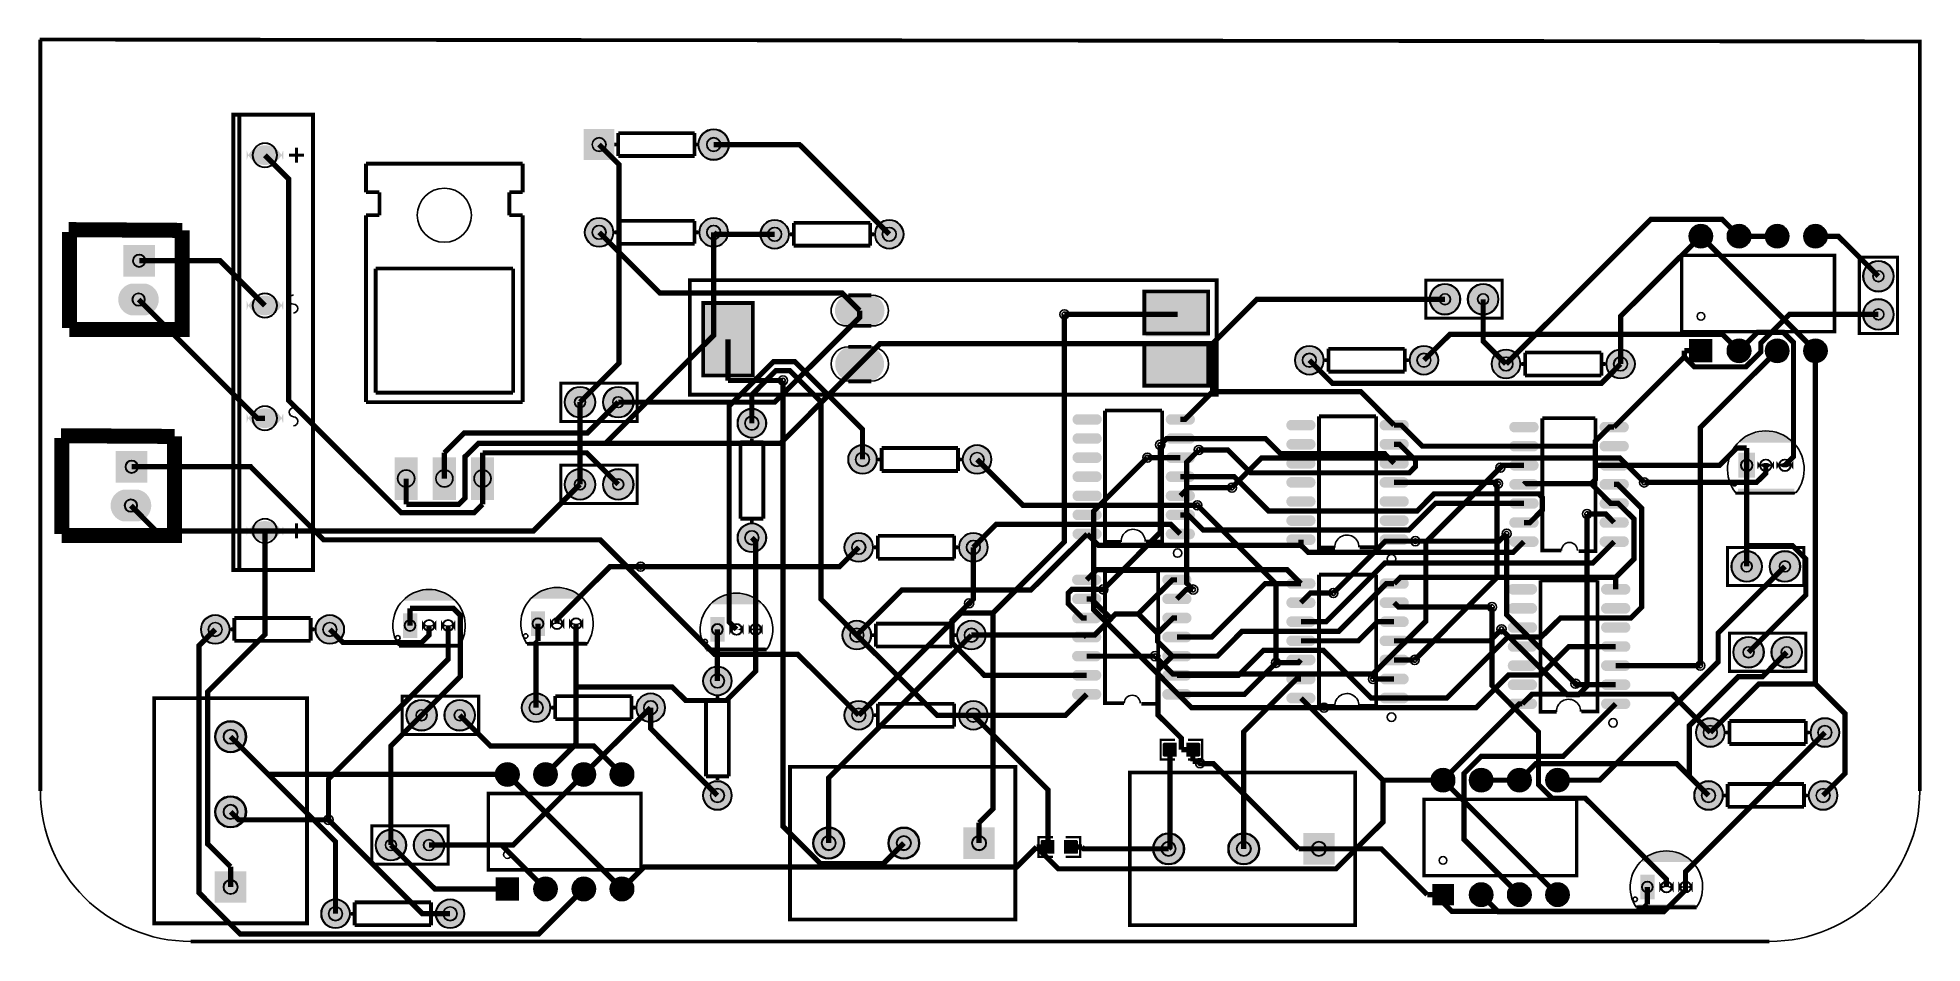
# Model space of a CAD drawing. Header units: millimetres. Extents: x -43 to 82, y -20 to 40.
import ezdxf

# ---------------------------------------------------------------- set-up
doc = ezdxf.new("R2010")
doc.units = ezdxf.units.MM
for name, color, linetype, true_color in [('BoardOutLine', 7, 'Continuous', 0xff00ff), ('BottomLayer', 7, 'Continuous', 0x0000ff), ('BottomSolderMaskLayer', 7, 'Continuous', 0xaa00ff), ('Document', 7, 'Continuous', 0xffffff), ('Hole', 7, 'Continuous', 0x222222), ('Multi-Layer', 7, 'Continuous', 0xc0c0c0), ('TopLayer', 7, 'Continuous', 0xff0000), ('TopPasteMaskLayer', 7, 'Continuous', 0x808080), ('TopSilkLayer', 7, 'Continuous', 0xffcc00), ('TopSolderMaskLayer', 7, 'Continuous', 0x800080)]:
    doc.layers.add(name, color=color, linetype=linetype, true_color=true_color)

msp = doc.modelspace()

# ---------------------------------------------------------------- hatches: boundary and pattern name
at = {"layer": 'BottomSolderMaskLayer'}
for points in [[(-4.82, 31.99), (-6.87, 31.99), (-6.87, 34.05), (-4.82, 34.05)], [(0.75, 33.02, 1), (2.8, 33.02, 1)], [(-26.84, 32.62, -0.785398), (-29.29, 32.62), (-29.29, 32.01, -0.785398), (-26.84, 32.01)], [(-6.81, 27.18, 1), (-4.88, 27.18, 1)], [(0.81, 27.18, 1), (2.74, 27.18, 1)], [(4.88, 27.05, 1), (6.81, 27.05, 1)], [(12.5, 27.05, 1), (14.43, 27.05, 1)], [(66.66, 26.92, 1), (68.21, 26.92, 1)], [(69.2, 26.92, 1), (70.75, 26.92, 1)], [(71.74, 26.92, 1), (73.29, 26.92, 1)], [(74.28, 26.92, 1), (75.83, 26.92, 1)], [(-35.38, 26.34), (-35.38, 24.24), (-37.48, 24.24), (-37.48, 26.34)], [(78.22, 24.26, 1), (80.27, 24.26, 1)], [(-35.95, 23.76, -0.785398), (-35.95, 21.66), (-37, 21.66, -0.785398), (-37, 23.76)], [(-26.84, 22.62, -0.785398), (-29.29, 22.62), (-29.29, 22.01, -0.785398), (-26.84, 22.01)], [(49.39, 22.73, 1), (51.44, 22.73, 1)], [(51.93, 22.73, 1), (53.98, 22.73, 1)], [(78.22, 21.72, 1), (80.27, 21.72, 1)], [(66.66, 20.08), (68.21, 20.08), (68.21, 18.53), (66.66, 18.53)], [(69.2, 19.3, 1), (70.75, 19.3, 1)], [(71.74, 19.3, 1), (73.29, 19.3, 1)], [(74.28, 19.3, 1), (75.83, 19.3, 1)], [(40.44, 18.67, 1), (42.37, 18.67, 1)], [(48.06, 18.67, 1), (49.99, 18.67, 1)], [(53.52, 18.42, 1), (55.45, 18.42, 1)], [(61.14, 18.42, 1), (63.07, 18.42, 1)], [(-8.14, 15.88, 1), (-6.09, 15.88, 1)], [(-5.6, 15.88, 1), (-3.55, 15.88, 1)], [(-26.84, 15.12, -0.785398), (-29.29, 15.12), (-29.29, 14.51, -0.785398), (-26.84, 14.51)], [(3.35, 14.48, 1), (5.28, 14.48, 1)], [(-35.88, 12.63), (-35.88, 10.53), (-37.99, 10.53), (-37.99, 12.63)], [(10.72, 12.07, 1), (12.65, 12.07, 1)], [(18.34, 12.07, 1), (20.27, 12.07, 1)], [(-19.44, 9.38), (-19.44, 12.21), (-17.9, 12.21), (-17.9, 9.38)], [(-16.9, 9.38), (-16.9, 12.21), (-15.36, 12.21), (-15.36, 9.38)], [(-14.36, 9.38), (-14.36, 12.21), (-12.82, 12.21), (-12.82, 9.38)], [(-8.14, 10.41, 1), (-6.09, 10.41, 1)], [(-5.6, 10.41, 1), (-3.55, 10.41, 1)], [(69.93, 12.51), (71.04, 12.51), (71.04, 10.86), (69.93, 10.86)], [(72.31, 11.97, -0.785398), (71.2, 11.97), (71.2, 11.4, -0.785398), (72.31, 11.4)], [(73.58, 11.97, -0.785398), (72.47, 11.97), (72.47, 11.4, -0.785398), (73.58, 11.4)], [(-36.45, 10.05, -0.785398), (-36.45, 7.95), (-37.51, 7.95, -0.785398), (-37.51, 10.05)], [(-26.84, 7.62, -0.785398), (-29.29, 7.62), (-29.29, 7.01, -0.785398), (-26.84, 7.01)], [(3.35, 6.86, 1), (5.28, 6.86, 1)], [(10.46, 6.22, 1), (12.4, 6.22, 1)], [(18.08, 6.22, 1), (20.02, 6.22, 1)], [(69.46, 4.95, 1), (71.51, 4.95, 1)], [(72, 4.95, 1), (74.05, 4.95, 1)], [(-32.33, 0.76, 1), (-30.4, 0.76, 1)], [(-24.71, 0.76, 1), (-22.78, 0.76, 1)], [(-18.89, 1.84), (-17.94, 1.84), (-17.94, 0.19), (-18.89, 0.19)], [(-16.67, 1.38, -0.785398), (-17.62, 1.38), (-17.62, 0.65, -0.785398), (-16.67, 0.65)], [(-15.4, 1.38, -0.785398), (-16.35, 1.38), (-16.35, 0.65, -0.785398), (-15.4, 0.65)], [(-10.38, 1.97), (-9.43, 1.97), (-9.43, 0.32), (-10.38, 0.32)], [(-8.16, 1.5, -0.785398), (-9.11, 1.5), (-9.11, 0.78, -0.785398), (-8.16, 0.78)], [(-6.89, 1.5, -0.785398), (-7.84, 1.5), (-7.84, 0.78, -0.785398), (-6.89, 0.78)], [(1.56, 1.59), (2.51, 1.59), (2.51, -0.06), (1.56, -0.06)], [(10.34, 0.38, 1), (12.27, 0.38, 1)], [(17.96, 0.38, 1), (19.89, 0.38, 1)], [(3.78, 1.12, -0.785398), (2.83, 1.12), (2.83, 0.4, -0.785398), (3.78, 0.4)], [(5.05, 1.12, -0.785398), (4.1, 1.12), (4.1, 0.4, -0.785398), (5.05, 0.4)], [(69.59, -0.76, 1), (71.64, -0.76, 1)], [(72.13, -0.76, 1), (74.18, -0.76, 1)], [(1.07, -2.67, 1), (3, -2.67, 1)], [(-11, -4.45, 1), (-9.07, -4.45, 1)], [(-3.38, -4.45, 1), (-1.45, -4.45, 1)], [(-18.68, -4.95, 1), (-16.63, -4.95, 1)], [(-16.14, -4.95, 1), (-14.09, -4.95, 1)], [(10.46, -4.95, 1), (12.4, -4.95, 1)], [(18.08, -4.95, 1), (20.02, -4.95, 1)], [(-31.4, -6.38, 1), (-29.3, -6.38, 1)], [(67.11, -6.1, 1), (69.04, -6.1, 1)], [(74.73, -6.1, 1), (76.66, -6.1, 1)], [(-12.71, -8.89, 1), (-11.16, -8.89, 1)], [(-10.17, -8.89, 1), (-8.62, -8.89, 1)], [(-7.63, -8.89, 1), (-6.08, -8.89, 1)], [(-5.09, -8.89, 1), (-3.54, -8.89, 1)], [(49.52, -9.27, 1), (51.07, -9.27, 1)], [(52.06, -9.27, 1), (53.61, -9.27, 1)], [(54.6, -9.27, 1), (56.15, -9.27, 1)], [(57.14, -9.27, 1), (58.69, -9.27, 1)], [(1.07, -10.29, 1), (3, -10.29, 1)], [(66.98, -10.29, 1), (68.91, -10.29, 1)], [(74.6, -10.29, 1), (76.53, -10.29, 1)], [(-31.4, -11.38, 1), (-29.3, -11.38, 1)], [(8.38, -13.46, 1), (10.48, -13.46, 1)], [(13.38, -13.46, 1), (15.48, -13.46, 1)], [(18.38, -14.51), (18.38, -12.41), (20.48, -12.41), (20.48, -14.51)], [(-20.71, -13.59, 1), (-18.66, -13.59, 1)], [(-18.17, -13.59, 1), (-16.12, -13.59, 1)], [(30.99, -13.84, 1), (33.09, -13.84, 1)], [(35.99, -13.84, 1), (38.09, -13.84, 1)], [(40.99, -14.89), (40.99, -12.79), (43.09, -12.79), (43.09, -14.89)], [(-31.4, -15.33), (-29.3, -15.33), (-29.3, -17.43), (-31.4, -17.43)], [(-12.71, -15.73), (-11.16, -15.73), (-11.16, -17.29), (-12.71, -17.29)], [(-10.17, -16.51, 1), (-8.62, -16.51, 1)], [(-7.63, -16.51, 1), (-6.08, -16.51, 1)], [(-5.09, -16.51, 1), (-3.54, -16.51, 1)], [(49.57, -16.17), (51.02, -16.17), (51.02, -17.61), (49.57, -17.61)], [(52.06, -16.89, 1), (53.61, -16.89, 1)], [(54.6, -16.89, 1), (56.15, -16.89, 1)], [(57.14, -16.89, 1), (58.69, -16.89, 1)], [(63.41, -15.56), (64.36, -15.56), (64.36, -17.21), (63.41, -17.21)], [(65.63, -16.02, -0.785398), (64.68, -16.02), (64.68, -16.74, -0.785398), (65.63, -16.74)], [(66.9, -16.02, -0.785398), (65.95, -16.02), (65.95, -16.74, -0.785398), (66.9, -16.74)], [(-24.33, -18.16, 1), (-22.4, -18.16, 1)], [(-16.71, -18.16, 1), (-14.78, -18.16, 1)]]:
    msp.add_hatch(color=256, dxfattribs=at).paths.add_polyline_path(points)
at = {"layer": 'Document'}
for points in [[(73.59, 13.19), (73.54, 13.24), (73.48, 13.29), (73.43, 13.33), (73.37, 13.38), (73.32, 13.42), (73.26, 13.46), (73.2, 13.5), (73.14, 13.54), (73.08, 13.58), (73.02, 13.61), (72.95, 13.65), (72.89, 13.68), (72.82, 13.71), (72.76, 13.73), (72.69, 13.76), (72.62, 13.78), (72.55, 13.81), (72.49, 13.82), (72.42, 13.84), (72.35, 13.86), (72.28, 13.87), (72.21, 13.88), (72.14, 13.89), (72.06, 13.9), (71.99, 13.9), (71.92, 13.91), (71.85, 13.91), (71.81, 13.91), (71.75, 13.91), (71.67, 13.91), (71.6, 13.9), (71.53, 13.9), (71.46, 13.89), (71.39, 13.88), (71.32, 13.87), (71.25, 13.86), (71.18, 13.84), (71.11, 13.82), (71.04, 13.81), (70.97, 13.78), (70.91, 13.76), (70.84, 13.73), (70.77, 13.71), (70.71, 13.68), (70.64, 13.65), (70.58, 13.61), (70.52, 13.58), (70.46, 13.54), (70.4, 13.5), (70.34, 13.46), (70.28, 13.42), (70.22, 13.38), (70.17, 13.33), (70.11, 13.29), (70.06, 13.24), (70.01, 13.19)], [(73.66, 10.12), (69.9, 10.12), (69.9, 9.84), (73.66, 9.84)], [(-15.35, 2.68), (-15.4, 2.73), (-15.45, 2.77), (-15.5, 2.82), (-15.56, 2.87), (-15.62, 2.91), (-15.67, 2.95), (-15.73, 2.99), (-15.79, 3.03), (-15.85, 3.07), (-15.92, 3.1), (-15.98, 3.13), (-16.04, 3.17), (-16.11, 3.19), (-16.18, 3.22), (-16.24, 3.25), (-16.31, 3.27), (-16.38, 3.29), (-16.45, 3.31), (-16.52, 3.33), (-16.59, 3.35), (-16.66, 3.36), (-16.73, 3.37), (-16.8, 3.38), (-16.87, 3.39), (-16.94, 3.39), (-17.01, 3.39), (-17.08, 3.4), (-17.13, 3.4), (-17.19, 3.4), (-17.26, 3.39), (-17.33, 3.39), (-17.4, 3.39), (-17.47, 3.38), (-17.54, 3.37), (-17.61, 3.36), (-17.68, 3.35), (-17.75, 3.33), (-17.82, 3.31), (-17.89, 3.29), (-17.96, 3.27), (-18.03, 3.25), (-18.09, 3.22), (-18.16, 3.19), (-18.23, 3.17), (-18.29, 3.13), (-18.35, 3.1), (-18.42, 3.07), (-18.48, 3.03), (-18.54, 2.99), (-18.6, 2.95), (-18.65, 2.91), (-18.71, 2.87), (-18.77, 2.82), (-18.82, 2.77), (-18.87, 2.73), (-18.93, 2.68)], [(-6.84, 2.8), (-6.89, 2.85), (-6.94, 2.9), (-6.99, 2.95), (-7.05, 2.99), (-7.11, 3.04), (-7.16, 3.08), (-7.22, 3.12), (-7.28, 3.16), (-7.35, 3.19), (-7.41, 3.23), (-7.47, 3.26), (-7.54, 3.29), (-7.6, 3.32), (-7.67, 3.35), (-7.73, 3.37), (-7.8, 3.4), (-7.87, 3.42), (-7.94, 3.44), (-8.01, 3.46), (-8.08, 3.47), (-8.15, 3.49), (-8.22, 3.5), (-8.29, 3.51), (-8.36, 3.51), (-8.43, 3.52), (-8.5, 3.52), (-8.57, 3.52), (-8.62, 3.52), (-8.68, 3.52), (-8.75, 3.52), (-8.82, 3.52), (-8.89, 3.51), (-8.96, 3.51), (-9.03, 3.5), (-9.1, 3.49), (-9.17, 3.47), (-9.24, 3.46), (-9.31, 3.44), (-9.38, 3.42), (-9.45, 3.4), (-9.52, 3.37), (-9.59, 3.35), (-9.65, 3.32), (-9.72, 3.29), (-9.78, 3.26), (-9.84, 3.23), (-9.91, 3.19), (-9.97, 3.16), (-10.03, 3.12), (-10.09, 3.08), (-10.15, 3.04), (-10.2, 2.99), (-10.26, 2.95), (-10.31, 2.9), (-10.36, 2.85), (-10.42, 2.8)], [(5.1, 2.42), (5.05, 2.47), (5, 2.52), (4.94, 2.57), (4.89, 2.61), (4.83, 2.66), (4.77, 2.7), (4.71, 2.74), (4.65, 2.78), (4.59, 2.81), (4.53, 2.85), (4.47, 2.88), (4.4, 2.91), (4.34, 2.94), (4.27, 2.97), (4.2, 2.99), (4.14, 3.02), (4.07, 3.04), (4, 3.06), (3.93, 3.08), (3.86, 3.09), (3.79, 3.1), (3.72, 3.12), (3.65, 3.13), (3.58, 3.13), (3.51, 3.14), (3.44, 3.14), (3.36, 3.14), (3.32, 3.14), (3.26, 3.14), (3.19, 3.14), (3.12, 3.14), (3.05, 3.13), (2.97, 3.13), (2.9, 3.12), (2.83, 3.1), (2.76, 3.09), (2.69, 3.08), (2.62, 3.06), (2.56, 3.04), (2.49, 3.02), (2.42, 2.99), (2.35, 2.97), (2.29, 2.94), (2.22, 2.91), (2.16, 2.88), (2.09, 2.85), (2.03, 2.81), (1.97, 2.78), (1.91, 2.74), (1.85, 2.7), (1.79, 2.66), (1.74, 2.61), (1.68, 2.57), (1.63, 2.52), (1.57, 2.47), (1.52, 2.42)], [(-15.25, -0.14), (-19.01, -0.14), (-19.01, -0.42), (-15.25, -0.42)], [(-6.74, -0.02), (-10.5, -0.02), (-10.5, -0.3), (-6.74, -0.3)], [(5.2, -0.4), (1.44, -0.4), (1.44, -0.68), (5.2, -0.68)], [(66.95, -14.72), (66.9, -14.67), (66.85, -14.62), (66.79, -14.58), (66.74, -14.53), (66.68, -14.49), (66.62, -14.45), (66.56, -14.41), (66.5, -14.37), (66.44, -14.33), (66.38, -14.3), (66.32, -14.26), (66.25, -14.23), (66.19, -14.2), (66.12, -14.18), (66.05, -14.15), (65.99, -14.13), (65.92, -14.11), (65.85, -14.09), (65.78, -14.07), (65.71, -14.05), (65.64, -14.04), (65.57, -14.03), (65.5, -14.02), (65.43, -14.01), (65.36, -14.01), (65.28, -14), (65.21, -14), (65.17, -14), (65.11, -14), (65.04, -14), (64.97, -14.01), (64.9, -14.01), (64.82, -14.02), (64.75, -14.03), (64.68, -14.04), (64.61, -14.05), (64.54, -14.07), (64.47, -14.09), (64.4, -14.11), (64.34, -14.13), (64.27, -14.15), (64.2, -14.18), (64.14, -14.2), (64.07, -14.23), (64.01, -14.26), (63.94, -14.3), (63.88, -14.33), (63.82, -14.37), (63.76, -14.41), (63.7, -14.45), (63.64, -14.49), (63.58, -14.53), (63.53, -14.58), (63.48, -14.62), (63.42, -14.67), (63.37, -14.72)], [(67.05, -17.54), (63.29, -17.54), (63.29, -17.82), (67.05, -17.82)]]:
    msp.add_hatch(color=256, dxfattribs=at).paths.add_polyline_path(points)
at = {"layer": 'Multi-Layer'}
for points in [[(-4.84, 32.02), (-6.84, 32.02), (-6.84, 34.02), (-4.84, 34.02)], [(0.78, 33.02, 1), (2.78, 33.02, 1)], [(-26.87, 32.61, -0.785398), (-29.27, 32.61), (-29.27, 32.01, -0.785398), (-26.87, 32.01)], [(-6.78, 27.18, 1), (-4.9, 27.18, 1)], [(0.84, 27.18, 1), (2.72, 27.18, 1)], [(4.9, 27.05, 1), (6.78, 27.05, 1)], [(12.52, 27.05, 1), (14.4, 27.05, 1)], [(66.69, 26.92, 1), (68.19, 26.92, 1)], [(69.23, 26.92, 1), (70.73, 26.92, 1)], [(71.77, 26.92, 1), (73.27, 26.92, 1)], [(74.31, 26.92, 1), (75.81, 26.92, 1)], [(-35.43, 26.29), (-35.43, 24.29), (-37.43, 24.29), (-37.43, 26.29)], [(78.25, 24.26, 1), (80.25, 24.26, 1)], [(-35.97, 23.71, -0.785398), (-35.97, 21.71), (-36.97, 21.71, -0.785398), (-36.97, 23.71)], [(-26.87, 22.61, -0.785398), (-29.27, 22.61), (-29.27, 22.01, -0.785398), (-26.87, 22.01)], [(49.42, 22.73, 1), (51.42, 22.73, 1)], [(51.96, 22.73, 1), (53.96, 22.73, 1)], [(78.25, 21.72, 1), (80.25, 21.72, 1)], [(40.46, 18.67, 1), (42.34, 18.67, 1)], [(48.08, 18.67, 1), (49.96, 18.67, 1)], [(53.54, 18.42, 1), (55.42, 18.42, 1)], [(61.16, 18.42, 1), (63.04, 18.42, 1)], [(66.69, 20.05), (68.19, 20.05), (68.19, 18.55), (66.69, 18.55)], [(69.23, 19.3, 1), (70.73, 19.3, 1)], [(71.77, 19.3, 1), (73.27, 19.3, 1)], [(74.31, 19.3, 1), (75.81, 19.3, 1)], [(-8.11, 15.88, 1), (-6.11, 15.88, 1)], [(-5.57, 15.88, 1), (-3.57, 15.88, 1)], [(-26.87, 15.11, -0.785398), (-29.27, 15.11), (-29.27, 14.51, -0.785398), (-26.87, 14.51)], [(3.38, 14.48, 1), (5.26, 14.48, 1)], [(-35.93, 12.58), (-35.93, 10.58), (-37.93, 10.58), (-37.93, 12.58)], [(10.74, 12.07, 1), (12.62, 12.07, 1)], [(18.36, 12.07, 1), (20.24, 12.07, 1)], [(-19.43, 9.43), (-19.43, 12.16), (-17.91, 12.16), (-17.91, 9.43)], [(-16.89, 9.43), (-16.89, 12.16), (-15.37, 12.16), (-15.37, 9.43)], [(-14.35, 9.43), (-14.35, 12.16), (-12.83, 12.16), (-12.83, 9.43)], [(-8.11, 10.41, 1), (-6.11, 10.41, 1)], [(-5.57, 10.41, 1), (-3.57, 10.41, 1)], [(69.96, 12.48), (71.01, 12.48), (71.01, 10.88), (69.96, 10.88)], [(72.28, 11.96, -0.785398), (71.23, 11.96), (71.23, 11.41, -0.785398), (72.28, 11.41)], [(73.55, 11.96, -0.785398), (72.5, 11.96), (72.5, 11.41, -0.785398), (73.55, 11.41)], [(-36.48, 10, -0.785398), (-36.48, 8), (-37.48, 8, -0.785398), (-37.48, 10)], [(-26.87, 7.61, -0.785398), (-29.27, 7.61), (-29.27, 7.01, -0.785398), (-26.87, 7.01)], [(3.38, 6.86, 1), (5.26, 6.86, 1)], [(10.49, 6.22, 1), (12.37, 6.22, 1)], [(18.11, 6.22, 1), (19.99, 6.22, 1)], [(69.49, 4.95, 1), (71.49, 4.95, 1)], [(72.03, 4.95, 1), (74.03, 4.95, 1)], [(-32.31, 0.76, 1), (-30.43, 0.76, 1)], [(-24.69, 0.76, 1), (-22.81, 0.76, 1)], [(-18.87, 1.82), (-17.97, 1.82), (-17.97, 0.22), (-18.87, 0.22)], [(-16.7, 1.37, -0.785398), (-17.6, 1.37), (-17.6, 0.67, -0.785398), (-16.7, 0.67)], [(-15.43, 1.37, -0.785398), (-16.33, 1.37), (-16.33, 0.67, -0.785398), (-15.43, 0.67)], [(-10.36, 1.94), (-9.46, 1.94), (-9.46, 0.34), (-10.36, 0.34)], [(-8.19, 1.49, -0.785398), (-9.09, 1.49), (-9.09, 0.79, -0.785398), (-8.19, 0.79)], [(-6.92, 1.49, -0.785398), (-7.82, 1.49), (-7.82, 0.79, -0.785398), (-6.92, 0.79)], [(1.58, 1.56), (2.48, 1.56), (2.48, -0.04), (1.58, -0.04)], [(10.36, 0.38, 1), (12.24, 0.38, 1)], [(17.98, 0.38, 1), (19.86, 0.38, 1)], [(3.75, 1.11, -0.785398), (2.85, 1.11), (2.85, 0.41, -0.785398), (3.75, 0.41)], [(5.02, 1.11, -0.785398), (4.12, 1.11), (4.12, 0.41, -0.785398), (5.02, 0.41)], [(69.61, -0.76, 1), (71.61, -0.76, 1)], [(72.15, -0.76, 1), (74.15, -0.76, 1)], [(1.09, -2.67, 1), (2.97, -2.67, 1)], [(-10.97, -4.45, 1), (-9.09, -4.45, 1)], [(-3.35, -4.45, 1), (-1.47, -4.45, 1)], [(-18.65, -4.95, 1), (-16.65, -4.95, 1)], [(-16.11, -4.95, 1), (-14.11, -4.95, 1)], [(10.49, -4.95, 1), (12.37, -4.95, 1)], [(18.11, -4.95, 1), (19.99, -4.95, 1)], [(-31.35, -6.38, 1), (-29.35, -6.38, 1)], [(67.13, -6.1, 1), (69.01, -6.1, 1)], [(74.75, -6.1, 1), (76.63, -6.1, 1)], [(-12.69, -8.89, 1), (-11.19, -8.89, 1)], [(-10.15, -8.89, 1), (-8.65, -8.89, 1)], [(-7.61, -8.89, 1), (-6.11, -8.89, 1)], [(-5.07, -8.89, 1), (-3.57, -8.89, 1)], [(49.54, -9.27, 1), (51.04, -9.27, 1)], [(52.08, -9.27, 1), (53.58, -9.27, 1)], [(54.62, -9.27, 1), (56.12, -9.27, 1)], [(57.16, -9.27, 1), (58.66, -9.27, 1)], [(1.09, -10.29, 1), (2.97, -10.29, 1)], [(67.01, -10.29, 1), (68.88, -10.29, 1)], [(74.63, -10.29, 1), (76.5, -10.29, 1)], [(-31.35, -11.38, 1), (-29.35, -11.38, 1)], [(8.43, -13.46, 1), (10.43, -13.46, 1)], [(13.43, -13.46, 1), (15.43, -13.46, 1)], [(18.43, -14.46), (18.43, -12.46), (20.43, -12.46), (20.43, -14.46)], [(-20.69, -13.59, 1), (-18.69, -13.59, 1)], [(-18.15, -13.59, 1), (-16.15, -13.59, 1)], [(31.04, -13.84, 1), (33.04, -13.84, 1)], [(36.04, -13.84, 1), (38.04, -13.84, 1)], [(41.04, -14.84), (41.04, -12.84), (43.04, -12.84), (43.04, -14.84)], [(-31.35, -15.38), (-29.35, -15.38), (-29.35, -17.38), (-31.35, -17.38)], [(-12.69, -15.76), (-11.19, -15.76), (-11.19, -17.26), (-12.69, -17.26)], [(-10.15, -16.51, 1), (-8.65, -16.51, 1)], [(-7.61, -16.51, 1), (-6.11, -16.51, 1)], [(-5.07, -16.51, 1), (-3.57, -16.51, 1)], [(49.59, -16.19), (50.99, -16.19), (50.99, -17.59), (49.59, -17.59)], [(52.08, -16.89, 1), (53.58, -16.89, 1)], [(54.62, -16.89, 1), (56.12, -16.89, 1)], [(57.16, -16.89, 1), (58.66, -16.89, 1)], [(63.43, -15.58), (64.33, -15.58), (64.33, -17.18), (63.43, -17.18)], [(65.6, -16.03, -0.785398), (64.7, -16.03), (64.7, -16.73, -0.785398), (65.6, -16.73)], [(66.87, -16.03, -0.785398), (65.97, -16.03), (65.97, -16.73, -0.785398), (66.87, -16.73)], [(-24.31, -18.16, 1), (-22.43, -18.16, 1)], [(-16.69, -18.16, 1), (-14.81, -18.16, 1)]]:
    msp.add_hatch(color=256, dxfattribs=at).paths.add_polyline_path(points)
at = {"layer": 'TopLayer'}
for points in [[(10.69, 20.97, -0.785398), (10.69, 22.97), (12.29, 22.97, -0.785398), (12.29, 20.97)], [(30.54, 23.11), (30.54, 20.32), (34.73, 20.32), (34.73, 23.11), (32.19, 23.11), (33.21, 23.11)], [(1.13, 22.47), (4.33, 22.47), (4.33, 17.67), (1.13, 17.67)], [(10.79, 17.32, -0.785398), (10.79, 19.52), (12.19, 19.52, -0.785398), (12.19, 17.32)], [(30.42, 19.78), (30.42, 16.98), (34.61, 16.98), (34.61, 19.78), (32.07, 19.78), (33.08, 19.78)], [(27.22, 15.03, -0.785398), (27.22, 14.43), (26.02, 14.43, -0.785398), (26.02, 15.03)], [(33.42, 15.03, -0.785398), (33.42, 14.43), (32.22, 14.43, -0.785398), (32.22, 15.03)], [(41.44, 14.65, -0.785398), (41.44, 14.05), (40.24, 14.05, -0.785398), (40.24, 14.65)], [(47.64, 14.65, -0.785398), (47.64, 14.05), (46.44, 14.05, -0.785398), (46.44, 14.65)], [(56.27, 14.52, -0.785398), (56.27, 13.92), (55.07, 13.92, -0.785398), (55.07, 14.52)], [(62.27, 14.52, -0.785398), (62.27, 13.92), (61.07, 13.92, -0.785398), (61.07, 14.52)], [(27.22, 13.76, -0.785398), (27.22, 13.16), (26.02, 13.16, -0.785398), (26.02, 13.76)], [(33.42, 13.76, -0.785398), (33.42, 13.16), (32.22, 13.16, -0.785398), (32.22, 13.76)], [(41.44, 13.38, -0.785398), (41.44, 12.78), (40.24, 12.78, -0.785398), (40.24, 13.38)], [(47.64, 13.38, -0.785398), (47.64, 12.78), (46.44, 12.78, -0.785398), (46.44, 13.38)], [(56.27, 13.25, -0.785398), (56.27, 12.65), (55.07, 12.65, -0.785398), (55.07, 13.25)], [(62.27, 13.25, -0.785398), (62.27, 12.65), (61.07, 12.65, -0.785398), (61.07, 13.25)], [(27.22, 12.49, -0.785398), (27.22, 11.89), (26.02, 11.89, -0.785398), (26.02, 12.49)], [(33.42, 12.49, -0.785398), (33.42, 11.89), (32.22, 11.89, -0.785398), (32.22, 12.49)], [(41.44, 12.11, -0.785398), (41.44, 11.51), (40.24, 11.51, -0.785398), (40.24, 12.11)], [(47.64, 12.11, -0.785398), (47.64, 11.51), (46.44, 11.51, -0.785398), (46.44, 12.11)], [(56.27, 11.98, -0.785398), (56.27, 11.38), (55.07, 11.38, -0.785398), (55.07, 11.98)], [(62.27, 11.98, -0.785398), (62.27, 11.38), (61.07, 11.38, -0.785398), (61.07, 11.98)], [(27.22, 11.22, -0.785398), (27.22, 10.62), (26.02, 10.62, -0.785398), (26.02, 11.22)], [(33.42, 11.22, -0.785398), (33.42, 10.62), (32.22, 10.62, -0.785398), (32.22, 11.22)], [(41.44, 10.84, -0.785398), (41.44, 10.24), (40.24, 10.24, -0.785398), (40.24, 10.84)], [(47.64, 10.84, -0.785398), (47.64, 10.24), (46.44, 10.24, -0.785398), (46.44, 10.84)], [(56.27, 10.71, -0.785398), (56.27, 10.11), (55.07, 10.11, -0.785398), (55.07, 10.71)], [(62.27, 10.71, -0.785398), (62.27, 10.11), (61.07, 10.11, -0.785398), (61.07, 10.71)], [(27.22, 9.95, -0.785398), (27.22, 9.35), (26.02, 9.35, -0.785398), (26.02, 9.95)], [(33.42, 9.95, -0.785398), (33.42, 9.35), (32.22, 9.35, -0.785398), (32.22, 9.95)], [(41.44, 9.57, -0.785398), (41.44, 8.97), (40.24, 8.97, -0.785398), (40.24, 9.57)], [(47.64, 9.57, -0.785398), (47.64, 8.97), (46.44, 8.97, -0.785398), (46.44, 9.57)], [(56.27, 9.44, -0.785398), (56.27, 8.84), (55.07, 8.84, -0.785398), (55.07, 9.44)], [(62.27, 9.44, -0.785398), (62.27, 8.84), (61.07, 8.84, -0.785398), (61.07, 9.44)], [(27.22, 8.68, -0.785398), (27.22, 8.08), (26.02, 8.08, -0.785398), (26.02, 8.68)], [(33.42, 8.68, -0.785398), (33.42, 8.08), (32.22, 8.08, -0.785398), (32.22, 8.68)], [(41.44, 8.3, -0.785398), (41.44, 7.7), (40.24, 7.7, -0.785398), (40.24, 8.3)], [(47.64, 8.3, -0.785398), (47.64, 7.7), (46.44, 7.7, -0.785398), (46.44, 8.3)], [(56.27, 8.17, -0.785398), (56.27, 7.57), (55.07, 7.57, -0.785398), (55.07, 8.17)], [(62.27, 8.17, -0.785398), (62.27, 7.57), (61.07, 7.57, -0.785398), (61.07, 8.17)], [(27.22, 7.41, -0.785398), (27.22, 6.81), (26.02, 6.81, -0.785398), (26.02, 7.41)], [(33.42, 7.41, -0.785398), (33.42, 6.81), (32.22, 6.81, -0.785398), (32.22, 7.41)], [(41.44, 7.03, -0.785398), (41.44, 6.43), (40.24, 6.43, -0.785398), (40.24, 7.03)], [(47.64, 7.03, -0.785398), (47.64, 6.43), (46.44, 6.43, -0.785398), (46.44, 7.03)], [(56.27, 6.9, -0.785398), (56.27, 6.3), (55.07, 6.3, -0.785398), (55.07, 6.9)], [(62.27, 6.9, -0.785398), (62.27, 6.3), (61.07, 6.3, -0.785398), (61.07, 6.9)], [(27.19, 4.36, -0.785398), (27.19, 3.76), (25.99, 3.76, -0.785398), (25.99, 4.36)], [(33.19, 4.36, -0.785398), (33.19, 3.76), (31.99, 3.76, -0.785398), (31.99, 4.36)], [(41.44, 4.11, -0.785398), (41.44, 3.51), (40.24, 3.51, -0.785398), (40.24, 4.11)], [(47.64, 4.11, -0.785398), (47.64, 3.51), (46.44, 3.51, -0.785398), (46.44, 4.11)], [(27.19, 3.09, -0.785398), (27.19, 2.49), (25.99, 2.49, -0.785398), (25.99, 3.09)], [(33.19, 3.09, -0.785398), (33.19, 2.49), (31.99, 2.49, -0.785398), (31.99, 3.09)], [(41.44, 2.84, -0.785398), (41.44, 2.24), (40.24, 2.24, -0.785398), (40.24, 2.84)], [(47.64, 2.84, -0.785398), (47.64, 2.24), (46.44, 2.24, -0.785398), (46.44, 2.84)], [(56.17, 3.73, -0.785398), (56.17, 3.13), (54.97, 3.13, -0.785398), (54.97, 3.73)], [(62.37, 3.73, -0.785398), (62.37, 3.13), (61.17, 3.13, -0.785398), (61.17, 3.73)], [(27.19, 1.82, -0.785398), (27.19, 1.22), (25.99, 1.22, -0.785398), (25.99, 1.82)], [(33.19, 1.82, -0.785398), (33.19, 1.22), (31.99, 1.22, -0.785398), (31.99, 1.82)], [(41.44, 1.57, -0.785398), (41.44, 0.97), (40.24, 0.97, -0.785398), (40.24, 1.57)], [(47.64, 1.57, -0.785398), (47.64, 0.97), (46.44, 0.97, -0.785398), (46.44, 1.57)], [(56.17, 2.46, -0.785398), (56.17, 1.86), (54.97, 1.86, -0.785398), (54.97, 2.46)], [(62.37, 2.46, -0.785398), (62.37, 1.86), (61.17, 1.86, -0.785398), (61.17, 2.46)], [(27.19, 0.55, -0.785398), (27.19, -0.05), (25.99, -0.05, -0.785398), (25.99, 0.55)], [(33.19, 0.55, -0.785398), (33.19, -0.05), (31.99, -0.05, -0.785398), (31.99, 0.55)], [(41.44, 0.3, -0.785398), (41.44, -0.3), (40.24, -0.3, -0.785398), (40.24, 0.3)], [(47.64, 0.3, -0.785398), (47.64, -0.3), (46.44, -0.3, -0.785398), (46.44, 0.3)], [(56.17, 1.19, -0.785398), (56.17, 0.59), (54.97, 0.59, -0.785398), (54.97, 1.19)], [(62.37, 1.19, -0.785398), (62.37, 0.59), (61.17, 0.59, -0.785398), (61.17, 1.19)], [(27.19, -0.72, -0.785398), (27.19, -1.32), (25.99, -1.32, -0.785398), (25.99, -0.72)], [(33.19, -0.72, -0.785398), (33.19, -1.32), (31.99, -1.32, -0.785398), (31.99, -0.72)], [(41.44, -0.97, -0.785398), (41.44, -1.57), (40.24, -1.57, -0.785398), (40.24, -0.97)], [(47.64, -0.97, -0.785398), (47.64, -1.57), (46.44, -1.57, -0.785398), (46.44, -0.97)], [(56.17, -0.08, -0.785398), (56.17, -0.68), (54.97, -0.68, -0.785398), (54.97, -0.08)], [(62.37, -0.08, -0.785398), (62.37, -0.68), (61.17, -0.68, -0.785398), (61.17, -0.08)], [(27.19, -1.99, -0.785398), (27.19, -2.59), (25.99, -2.59, -0.785398), (25.99, -1.99)], [(33.19, -1.99, -0.785398), (33.19, -2.59), (31.99, -2.59, -0.785398), (31.99, -1.99)], [(41.44, -2.24, -0.785398), (41.44, -2.84), (40.24, -2.84, -0.785398), (40.24, -2.24)], [(47.64, -2.24, -0.785398), (47.64, -2.84), (46.44, -2.84, -0.785398), (46.44, -2.24)], [(56.17, -1.35, -0.785398), (56.17, -1.95), (54.97, -1.95, -0.785398), (54.97, -1.35)], [(62.37, -1.35, -0.785398), (62.37, -1.95), (61.17, -1.95, -0.785398), (61.17, -1.35)], [(27.19, -3.26, -0.785398), (27.19, -3.86), (25.99, -3.86, -0.785398), (25.99, -3.26)], [(33.19, -3.26, -0.785398), (33.19, -3.86), (31.99, -3.86, -0.785398), (31.99, -3.26)], [(41.44, -3.51, -0.785398), (41.44, -4.11), (40.24, -4.11, -0.785398), (40.24, -3.51)], [(47.64, -3.51, -0.785398), (47.64, -4.11), (46.44, -4.11, -0.785398), (46.44, -3.51)], [(56.17, -2.62, -0.785398), (56.17, -3.22), (54.97, -3.22, -0.785398), (54.97, -2.62)], [(62.37, -2.62, -0.785398), (62.37, -3.22), (61.17, -3.22, -0.785398), (61.17, -2.62)], [(56.17, -3.89, -0.785398), (56.17, -4.49), (54.97, -4.49, -0.785398), (54.97, -3.89)], [(62.37, -3.89, -0.785398), (62.37, -4.49), (61.17, -4.49, -0.785398), (61.17, -3.89)], [(32.54, -7.67), (32.54, -6.81), (31.74, -6.81), (31.74, -7.67)], [(33.24, -7.67), (33.24, -6.81), (34.05, -6.81), (34.05, -7.67)], [(24.42, -14.15), (24.42, -13.28), (23.61, -13.28), (23.61, -14.15)], [(25.12, -14.15), (25.12, -13.28), (25.92, -13.28), (25.92, -14.15)]]:
    msp.add_hatch(color=256, dxfattribs=at).paths.add_polyline_path(points)
at = {"layer": 'TopPasteMaskLayer'}
for points in [[(10.69, 20.97, -0.785398), (10.69, 22.97), (12.29, 22.97, -0.785398), (12.29, 20.97)], [(30.54, 23.11), (30.54, 20.32), (34.73, 20.32), (34.73, 23.11), (32.19, 23.11), (33.21, 23.11)], [(30.54, 23.11), (30.54, 20.32), (34.73, 20.32), (34.73, 23.11), (34.73, 23.11)], [(1.13, 22.47), (4.33, 22.47), (4.33, 17.67), (1.13, 17.67)], [(10.79, 17.32, -0.785398), (10.79, 19.52), (12.19, 19.52, -0.785398), (12.19, 17.32)], [(30.42, 19.78), (30.42, 16.98), (34.61, 16.98), (34.61, 19.78), (32.07, 19.78), (33.08, 19.78)], [(30.42, 19.78), (30.42, 16.98), (34.61, 16.98), (34.61, 19.78), (34.61, 19.78)], [(27.22, 15.03, -0.785398), (27.22, 14.43), (26.02, 14.43, -0.785398), (26.02, 15.03)], [(33.42, 15.03, -0.785398), (33.42, 14.43), (32.22, 14.43, -0.785398), (32.22, 15.03)], [(41.44, 14.65, -0.785398), (41.44, 14.05), (40.24, 14.05, -0.785398), (40.24, 14.65)], [(47.64, 14.65, -0.785398), (47.64, 14.05), (46.44, 14.05, -0.785398), (46.44, 14.65)], [(56.27, 14.52, -0.785398), (56.27, 13.92), (55.07, 13.92, -0.785398), (55.07, 14.52)], [(62.27, 14.52, -0.785398), (62.27, 13.92), (61.07, 13.92, -0.785398), (61.07, 14.52)], [(27.22, 13.76, -0.785398), (27.22, 13.16), (26.02, 13.16, -0.785398), (26.02, 13.76)], [(33.42, 13.76, -0.785398), (33.42, 13.16), (32.22, 13.16, -0.785398), (32.22, 13.76)], [(41.44, 13.38, -0.785398), (41.44, 12.78), (40.24, 12.78, -0.785398), (40.24, 13.38)], [(47.64, 13.38, -0.785398), (47.64, 12.78), (46.44, 12.78, -0.785398), (46.44, 13.38)], [(56.27, 13.25, -0.785398), (56.27, 12.65), (55.07, 12.65, -0.785398), (55.07, 13.25)], [(62.27, 13.25, -0.785398), (62.27, 12.65), (61.07, 12.65, -0.785398), (61.07, 13.25)], [(27.22, 12.49, -0.785398), (27.22, 11.89), (26.02, 11.89, -0.785398), (26.02, 12.49)], [(33.42, 12.49, -0.785398), (33.42, 11.89), (32.22, 11.89, -0.785398), (32.22, 12.49)], [(41.44, 12.11, -0.785398), (41.44, 11.51), (40.24, 11.51, -0.785398), (40.24, 12.11)], [(47.64, 12.11, -0.785398), (47.64, 11.51), (46.44, 11.51, -0.785398), (46.44, 12.11)], [(56.27, 11.98, -0.785398), (56.27, 11.38), (55.07, 11.38, -0.785398), (55.07, 11.98)], [(62.27, 11.98, -0.785398), (62.27, 11.38), (61.07, 11.38, -0.785398), (61.07, 11.98)], [(27.22, 11.22, -0.785398), (27.22, 10.62), (26.02, 10.62, -0.785398), (26.02, 11.22)], [(33.42, 11.22, -0.785398), (33.42, 10.62), (32.22, 10.62, -0.785398), (32.22, 11.22)], [(41.44, 10.84, -0.785398), (41.44, 10.24), (40.24, 10.24, -0.785398), (40.24, 10.84)], [(47.64, 10.84, -0.785398), (47.64, 10.24), (46.44, 10.24, -0.785398), (46.44, 10.84)], [(56.27, 10.71, -0.785398), (56.27, 10.11), (55.07, 10.11, -0.785398), (55.07, 10.71)], [(62.27, 10.71, -0.785398), (62.27, 10.11), (61.07, 10.11, -0.785398), (61.07, 10.71)], [(27.22, 9.95, -0.785398), (27.22, 9.35), (26.02, 9.35, -0.785398), (26.02, 9.95)], [(33.42, 9.95, -0.785398), (33.42, 9.35), (32.22, 9.35, -0.785398), (32.22, 9.95)], [(41.44, 9.57, -0.785398), (41.44, 8.97), (40.24, 8.97, -0.785398), (40.24, 9.57)], [(47.64, 9.57, -0.785398), (47.64, 8.97), (46.44, 8.97, -0.785398), (46.44, 9.57)], [(56.27, 9.44, -0.785398), (56.27, 8.84), (55.07, 8.84, -0.785398), (55.07, 9.44)], [(62.27, 9.44, -0.785398), (62.27, 8.84), (61.07, 8.84, -0.785398), (61.07, 9.44)], [(27.22, 8.68, -0.785398), (27.22, 8.08), (26.02, 8.08, -0.785398), (26.02, 8.68)], [(33.42, 8.68, -0.785398), (33.42, 8.08), (32.22, 8.08, -0.785398), (32.22, 8.68)], [(41.44, 8.3, -0.785398), (41.44, 7.7), (40.24, 7.7, -0.785398), (40.24, 8.3)], [(47.64, 8.3, -0.785398), (47.64, 7.7), (46.44, 7.7, -0.785398), (46.44, 8.3)], [(56.27, 8.17, -0.785398), (56.27, 7.57), (55.07, 7.57, -0.785398), (55.07, 8.17)], [(62.27, 8.17, -0.785398), (62.27, 7.57), (61.07, 7.57, -0.785398), (61.07, 8.17)], [(27.22, 7.41, -0.785398), (27.22, 6.81), (26.02, 6.81, -0.785398), (26.02, 7.41)], [(33.42, 7.41, -0.785398), (33.42, 6.81), (32.22, 6.81, -0.785398), (32.22, 7.41)], [(41.44, 7.03, -0.785398), (41.44, 6.43), (40.24, 6.43, -0.785398), (40.24, 7.03)], [(47.64, 7.03, -0.785398), (47.64, 6.43), (46.44, 6.43, -0.785398), (46.44, 7.03)], [(56.27, 6.9, -0.785398), (56.27, 6.3), (55.07, 6.3, -0.785398), (55.07, 6.9)], [(62.27, 6.9, -0.785398), (62.27, 6.3), (61.07, 6.3, -0.785398), (61.07, 6.9)], [(27.19, 4.36, -0.785398), (27.19, 3.76), (25.99, 3.76, -0.785398), (25.99, 4.36)], [(33.19, 4.36, -0.785398), (33.19, 3.76), (31.99, 3.76, -0.785398), (31.99, 4.36)], [(41.44, 4.11, -0.785398), (41.44, 3.51), (40.24, 3.51, -0.785398), (40.24, 4.11)], [(47.64, 4.11, -0.785398), (47.64, 3.51), (46.44, 3.51, -0.785398), (46.44, 4.11)], [(27.19, 3.09, -0.785398), (27.19, 2.49), (25.99, 2.49, -0.785398), (25.99, 3.09)], [(33.19, 3.09, -0.785398), (33.19, 2.49), (31.99, 2.49, -0.785398), (31.99, 3.09)], [(41.44, 2.84, -0.785398), (41.44, 2.24), (40.24, 2.24, -0.785398), (40.24, 2.84)], [(47.64, 2.84, -0.785398), (47.64, 2.24), (46.44, 2.24, -0.785398), (46.44, 2.84)], [(56.17, 3.73, -0.785398), (56.17, 3.13), (54.97, 3.13, -0.785398), (54.97, 3.73)], [(62.37, 3.73, -0.785398), (62.37, 3.13), (61.17, 3.13, -0.785398), (61.17, 3.73)], [(27.19, 1.82, -0.785398), (27.19, 1.22), (25.99, 1.22, -0.785398), (25.99, 1.82)], [(33.19, 1.82, -0.785398), (33.19, 1.22), (31.99, 1.22, -0.785398), (31.99, 1.82)], [(41.44, 1.57, -0.785398), (41.44, 0.97), (40.24, 0.97, -0.785398), (40.24, 1.57)], [(47.64, 1.57, -0.785398), (47.64, 0.97), (46.44, 0.97, -0.785398), (46.44, 1.57)], [(56.17, 2.46, -0.785398), (56.17, 1.86), (54.97, 1.86, -0.785398), (54.97, 2.46)], [(62.37, 2.46, -0.785398), (62.37, 1.86), (61.17, 1.86, -0.785398), (61.17, 2.46)], [(27.19, 0.55, -0.785398), (27.19, -0.05), (25.99, -0.05, -0.785398), (25.99, 0.55)], [(33.19, 0.55, -0.785398), (33.19, -0.05), (31.99, -0.05, -0.785398), (31.99, 0.55)], [(41.44, 0.3, -0.785398), (41.44, -0.3), (40.24, -0.3, -0.785398), (40.24, 0.3)], [(47.64, 0.3, -0.785398), (47.64, -0.3), (46.44, -0.3, -0.785398), (46.44, 0.3)], [(56.17, 1.19, -0.785398), (56.17, 0.59), (54.97, 0.59, -0.785398), (54.97, 1.19)], [(62.37, 1.19, -0.785398), (62.37, 0.59), (61.17, 0.59, -0.785398), (61.17, 1.19)], [(27.19, -0.72, -0.785398), (27.19, -1.32), (25.99, -1.32, -0.785398), (25.99, -0.72)], [(33.19, -0.72, -0.785398), (33.19, -1.32), (31.99, -1.32, -0.785398), (31.99, -0.72)], [(41.44, -0.97, -0.785398), (41.44, -1.57), (40.24, -1.57, -0.785398), (40.24, -0.97)], [(47.64, -0.97, -0.785398), (47.64, -1.57), (46.44, -1.57, -0.785398), (46.44, -0.97)], [(56.17, -0.08, -0.785398), (56.17, -0.68), (54.97, -0.68, -0.785398), (54.97, -0.08)], [(62.37, -0.08, -0.785398), (62.37, -0.68), (61.17, -0.68, -0.785398), (61.17, -0.08)], [(27.19, -1.99, -0.785398), (27.19, -2.59), (25.99, -2.59, -0.785398), (25.99, -1.99)], [(33.19, -1.99, -0.785398), (33.19, -2.59), (31.99, -2.59, -0.785398), (31.99, -1.99)], [(41.44, -2.24, -0.785398), (41.44, -2.84), (40.24, -2.84, -0.785398), (40.24, -2.24)], [(47.64, -2.24, -0.785398), (47.64, -2.84), (46.44, -2.84, -0.785398), (46.44, -2.24)], [(56.17, -1.35, -0.785398), (56.17, -1.95), (54.97, -1.95, -0.785398), (54.97, -1.35)], [(62.37, -1.35, -0.785398), (62.37, -1.95), (61.17, -1.95, -0.785398), (61.17, -1.35)], [(27.19, -3.26, -0.785398), (27.19, -3.86), (25.99, -3.86, -0.785398), (25.99, -3.26)], [(33.19, -3.26, -0.785398), (33.19, -3.86), (31.99, -3.86, -0.785398), (31.99, -3.26)], [(41.44, -3.51, -0.785398), (41.44, -4.11), (40.24, -4.11, -0.785398), (40.24, -3.51)], [(47.64, -3.51, -0.785398), (47.64, -4.11), (46.44, -4.11, -0.785398), (46.44, -3.51)], [(56.17, -2.62, -0.785398), (56.17, -3.22), (54.97, -3.22, -0.785398), (54.97, -2.62)], [(62.37, -2.62, -0.785398), (62.37, -3.22), (61.17, -3.22, -0.785398), (61.17, -2.62)], [(56.17, -3.89, -0.785398), (56.17, -4.49), (54.97, -4.49, -0.785398), (54.97, -3.89)], [(62.37, -3.89, -0.785398), (62.37, -4.49), (61.17, -4.49, -0.785398), (61.17, -3.89)], [(32.54, -6.84), (32.54, -7.07), (32.16, -7.07), (32.16, -7.4), (32.54, -7.4), (32.54, -7.64), (32.49, -7.69), (31.7, -7.69), (31.65, -7.64), (31.65, -6.84), (31.7, -6.79), (32.49, -6.79)], [(34.09, -6.79), (33.29, -6.79), (33.24, -6.84), (33.24, -7.07), (33.61, -7.07), (33.61, -7.4), (33.24, -7.4), (33.24, -7.64), (33.29, -7.69), (34.09, -7.69), (34.14, -7.64), (34.14, -6.84)], [(24.41, -13.32), (24.41, -13.54), (24.03, -13.54), (24.03, -13.87), (24.41, -13.87), (24.41, -14.12), (24.36, -14.17), (23.57, -14.17), (23.52, -14.12), (23.52, -13.32), (23.57, -13.27), (24.36, -13.27)], [(25.96, -13.27), (25.16, -13.27), (25.11, -13.32), (25.11, -13.54), (25.48, -13.54), (25.48, -13.87), (25.11, -13.87), (25.11, -14.12), (25.16, -14.17), (25.96, -14.17), (26.01, -14.12), (26.01, -13.32)]]:
    msp.add_hatch(color=256, dxfattribs=at).paths.add_polyline_path(points)
at = {"layer": 'TopSolderMaskLayer'}
for points in [[(-4.82, 31.99), (-6.87, 31.99), (-6.87, 34.05), (-4.82, 34.05)], [(0.75, 33.02, 1), (2.8, 33.02, 1)], [(-26.84, 32.62, -0.785398), (-29.29, 32.62), (-29.29, 32.01, -0.785398), (-26.84, 32.01)], [(-6.81, 27.18, 1), (-4.88, 27.18, 1)], [(0.81, 27.18, 1), (2.74, 27.18, 1)], [(4.88, 27.05, 1), (6.81, 27.05, 1)], [(12.5, 27.05, 1), (14.43, 27.05, 1)], [(66.66, 26.92, 1), (68.21, 26.92, 1)], [(69.2, 26.92, 1), (70.75, 26.92, 1)], [(71.74, 26.92, 1), (73.29, 26.92, 1)], [(74.28, 26.92, 1), (75.83, 26.92, 1)], [(-35.38, 26.34), (-35.38, 24.24), (-37.48, 24.24), (-37.48, 26.34)], [(78.22, 24.26, 1), (80.27, 24.26, 1)], [(-35.95, 23.76, -0.785398), (-35.95, 21.66), (-37, 21.66, -0.785398), (-37, 23.76)], [(-26.84, 22.62, -0.785398), (-29.29, 22.62), (-29.29, 22.01, -0.785398), (-26.84, 22.01)], [(10.67, 20.92, -0.785398), (10.67, 23.02), (12.32, 23.02, -0.785398), (12.32, 20.92)], [(30.52, 23.11), (30.52, 20.27), (34.76, 20.27), (34.76, 23.11), (32.19, 23.11), (33.22, 23.11)], [(30.54, 23.11), (30.54, 20.32), (34.73, 20.32), (34.73, 23.11)], [(49.39, 22.73, 1), (51.44, 22.73, 1)], [(51.93, 22.73, 1), (53.98, 22.73, 1)], [(78.22, 21.72, 1), (80.27, 21.72, 1)], [(1.08, 22.52), (4.38, 22.52), (4.38, 17.62), (1.08, 17.62)], [(66.66, 20.08), (68.21, 20.08), (68.21, 18.53), (66.66, 18.53)], [(69.2, 19.3, 1), (70.75, 19.3, 1)], [(71.74, 19.3, 1), (73.29, 19.3, 1)], [(74.28, 19.3, 1), (75.83, 19.3, 1)], [(10.77, 17.26, -0.785398), (10.77, 19.57), (12.21, 19.57, -0.785398), (12.21, 17.26)], [(30.39, 19.78), (30.39, 16.93), (34.63, 16.93), (34.63, 19.78), (32.06, 19.78), (33.09, 19.78)], [(30.42, 19.78), (30.42, 16.98), (34.61, 16.98), (34.61, 19.78)], [(40.44, 18.67, 1), (42.37, 18.67, 1)], [(48.06, 18.67, 1), (49.99, 18.67, 1)], [(53.52, 18.42, 1), (55.45, 18.42, 1)], [(61.14, 18.42, 1), (63.07, 18.42, 1)], [(-8.14, 15.88, 1), (-6.09, 15.88, 1)], [(-5.6, 15.88, 1), (-3.55, 15.88, 1)], [(-26.84, 15.12, -0.785398), (-29.29, 15.12), (-29.29, 14.51, -0.785398), (-26.84, 14.51)], [(3.35, 14.48, 1), (5.28, 14.48, 1)], [(27.32, 15.08, -0.785398), (27.32, 14.38), (25.92, 14.38, -0.785398), (25.92, 15.08)], [(33.52, 15.08, -0.785398), (33.52, 14.38), (32.12, 14.38, -0.785398), (32.12, 15.08)], [(27.32, 13.81, -0.785398), (27.32, 13.11), (25.92, 13.11, -0.785398), (25.92, 13.81)], [(33.52, 13.81, -0.785398), (33.52, 13.11), (32.12, 13.11, -0.785398), (32.12, 13.81)], [(41.54, 14.7, -0.785398), (41.54, 14), (40.14, 14, -0.785398), (40.14, 14.7)], [(47.74, 14.7, -0.785398), (47.74, 14), (46.34, 14, -0.785398), (46.34, 14.7)], [(56.38, 14.57, -0.785398), (56.38, 13.87), (54.97, 13.87, -0.785398), (54.97, 14.57)], [(62.38, 14.57, -0.785398), (62.38, 13.87), (60.97, 13.87, -0.785398), (60.97, 14.57)], [(-35.88, 12.63), (-35.88, 10.53), (-37.99, 10.53), (-37.99, 12.63)], [(10.72, 12.07, 1), (12.65, 12.07, 1)], [(18.34, 12.07, 1), (20.27, 12.07, 1)], [(27.32, 12.54, -0.785398), (27.32, 11.84), (25.92, 11.84, -0.785398), (25.92, 12.54)], [(33.52, 12.54, -0.785398), (33.52, 11.84), (32.12, 11.84, -0.785398), (32.12, 12.54)], [(41.54, 13.43, -0.785398), (41.54, 12.73), (40.14, 12.73, -0.785398), (40.14, 13.43)], [(47.74, 13.43, -0.785398), (47.74, 12.73), (46.34, 12.73, -0.785398), (46.34, 13.43)], [(56.38, 13.3, -0.785398), (56.38, 12.6), (54.97, 12.6, -0.785398), (54.97, 13.3)], [(62.38, 13.3, -0.785398), (62.38, 12.6), (60.97, 12.6, -0.785398), (60.97, 13.3)], [(-19.44, 9.38), (-19.44, 12.21), (-17.9, 12.21), (-17.9, 9.38)], [(-16.9, 9.38), (-16.9, 12.21), (-15.36, 12.21), (-15.36, 9.38)], [(-14.36, 9.38), (-14.36, 12.21), (-12.82, 12.21), (-12.82, 9.38)], [(-8.14, 10.41, 1), (-6.09, 10.41, 1)], [(-5.6, 10.41, 1), (-3.55, 10.41, 1)], [(41.54, 12.16, -0.785398), (41.54, 11.46), (40.14, 11.46, -0.785398), (40.14, 12.16)], [(47.74, 12.16, -0.785398), (47.74, 11.46), (46.34, 11.46, -0.785398), (46.34, 12.16)], [(56.38, 12.03, -0.785398), (56.38, 11.33), (54.97, 11.33, -0.785398), (54.97, 12.03)], [(62.38, 12.03, -0.785398), (62.38, 11.33), (60.97, 11.33, -0.785398), (60.97, 12.03)], [(69.93, 12.51), (71.04, 12.51), (71.04, 10.86), (69.93, 10.86)], [(72.31, 11.97, -0.785398), (71.2, 11.97), (71.2, 11.4, -0.785398), (72.31, 11.4)], [(73.58, 11.97, -0.785398), (72.47, 11.97), (72.47, 11.4, -0.785398), (73.58, 11.4)], [(-36.45, 10.05, -0.785398), (-36.45, 7.95), (-37.51, 7.95, -0.785398), (-37.51, 10.05)], [(27.32, 11.27, -0.785398), (27.32, 10.57), (25.92, 10.57, -0.785398), (25.92, 11.27)], [(33.52, 11.27, -0.785398), (33.52, 10.57), (32.12, 10.57, -0.785398), (32.12, 11.27)], [(41.54, 10.89, -0.785398), (41.54, 10.19), (40.14, 10.19, -0.785398), (40.14, 10.89)], [(47.74, 10.89, -0.785398), (47.74, 10.19), (46.34, 10.19, -0.785398), (46.34, 10.89)], [(56.38, 10.76, -0.785398), (56.38, 10.06), (54.97, 10.06, -0.785398), (54.97, 10.76)], [(62.38, 10.76, -0.785398), (62.38, 10.06), (60.97, 10.06, -0.785398), (60.97, 10.76)], [(27.32, 10, -0.785398), (27.32, 9.3), (25.92, 9.3, -0.785398), (25.92, 10)], [(33.52, 10, -0.785398), (33.52, 9.3), (32.12, 9.3, -0.785398), (32.12, 10)], [(41.54, 9.62, -0.785398), (41.54, 8.92), (40.14, 8.92, -0.785398), (40.14, 9.62)], [(47.74, 9.62, -0.785398), (47.74, 8.92), (46.34, 8.92, -0.785398), (46.34, 9.62)], [(56.38, 9.49, -0.785398), (56.38, 8.79), (54.97, 8.79, -0.785398), (54.97, 9.49)], [(62.38, 9.49, -0.785398), (62.38, 8.79), (60.97, 8.79, -0.785398), (60.97, 9.49)], [(-26.84, 7.62, -0.785398), (-29.29, 7.62), (-29.29, 7.01, -0.785398), (-26.84, 7.01)], [(3.35, 6.86, 1), (5.28, 6.86, 1)], [(27.32, 8.73, -0.785398), (27.32, 8.03), (25.92, 8.03, -0.785398), (25.92, 8.73)], [(33.52, 8.73, -0.785398), (33.52, 8.03), (32.12, 8.03, -0.785398), (32.12, 8.73)], [(41.54, 8.35, -0.785398), (41.54, 7.65), (40.14, 7.65, -0.785398), (40.14, 8.35)], [(47.74, 8.35, -0.785398), (47.74, 7.65), (46.34, 7.65, -0.785398), (46.34, 8.35)], [(56.38, 8.22, -0.785398), (56.38, 7.52), (54.97, 7.52, -0.785398), (54.97, 8.22)], [(62.38, 8.22, -0.785398), (62.38, 7.52), (60.97, 7.52, -0.785398), (60.97, 8.22)], [(10.46, 6.22, 1), (12.4, 6.22, 1)], [(18.08, 6.22, 1), (20.02, 6.22, 1)], [(27.32, 7.46, -0.785398), (27.32, 6.76), (25.92, 6.76, -0.785398), (25.92, 7.46)], [(33.52, 7.46, -0.785398), (33.52, 6.76), (32.12, 6.76, -0.785398), (32.12, 7.46)], [(41.54, 7.08, -0.785398), (41.54, 6.38), (40.14, 6.38, -0.785398), (40.14, 7.08)], [(47.74, 7.08, -0.785398), (47.74, 6.38), (46.34, 6.38, -0.785398), (46.34, 7.08)], [(56.38, 6.95, -0.785398), (56.38, 6.25), (54.97, 6.25, -0.785398), (54.97, 6.95)], [(62.38, 6.95, -0.785398), (62.38, 6.25), (60.97, 6.25, -0.785398), (60.97, 6.95)], [(69.46, 4.95, 1), (71.51, 4.95, 1)], [(72, 4.95, 1), (74.05, 4.95, 1)], [(27.29, 4.41, -0.785398), (27.29, 3.71), (25.89, 3.71, -0.785398), (25.89, 4.41)], [(33.29, 4.41, -0.785398), (33.29, 3.71), (31.89, 3.71, -0.785398), (31.89, 4.41)], [(41.54, 4.16, -0.785398), (41.54, 3.46), (40.14, 3.46, -0.785398), (40.14, 4.16)], [(47.74, 4.16, -0.785398), (47.74, 3.46), (46.34, 3.46, -0.785398), (46.34, 4.16)], [(56.28, 3.78, -0.785398), (56.28, 3.08), (54.87, 3.08, -0.785398), (54.87, 3.78)], [(62.48, 3.78, -0.785398), (62.48, 3.08), (61.07, 3.08, -0.785398), (61.07, 3.78)], [(27.29, 3.14, -0.785398), (27.29, 2.44), (25.89, 2.44, -0.785398), (25.89, 3.14)], [(33.29, 3.14, -0.785398), (33.29, 2.44), (31.89, 2.44, -0.785398), (31.89, 3.14)], [(41.54, 2.89, -0.785398), (41.54, 2.19), (40.14, 2.19, -0.785398), (40.14, 2.89)], [(47.74, 2.89, -0.785398), (47.74, 2.19), (46.34, 2.19, -0.785398), (46.34, 2.89)], [(56.28, 2.51, -0.785398), (56.28, 1.81), (54.87, 1.81, -0.785398), (54.87, 2.51)], [(62.48, 2.51, -0.785398), (62.48, 1.81), (61.07, 1.81, -0.785398), (61.07, 2.51)], [(-32.33, 0.76, 1), (-30.4, 0.76, 1)], [(-24.71, 0.76, 1), (-22.78, 0.76, 1)], [(-18.89, 1.84), (-17.94, 1.84), (-17.94, 0.19), (-18.89, 0.19)], [(-16.67, 1.38, -0.785398), (-17.62, 1.38), (-17.62, 0.65, -0.785398), (-16.67, 0.65)], [(-15.4, 1.38, -0.785398), (-16.35, 1.38), (-16.35, 0.65, -0.785398), (-15.4, 0.65)], [(-10.38, 1.97), (-9.43, 1.97), (-9.43, 0.32), (-10.38, 0.32)], [(-8.16, 1.5, -0.785398), (-9.11, 1.5), (-9.11, 0.78, -0.785398), (-8.16, 0.78)], [(-6.89, 1.5, -0.785398), (-7.84, 1.5), (-7.84, 0.78, -0.785398), (-6.89, 0.78)], [(1.56, 1.59), (2.51, 1.59), (2.51, -0.06), (1.56, -0.06)], [(10.34, 0.38, 1), (12.27, 0.38, 1)], [(17.96, 0.38, 1), (19.89, 0.38, 1)], [(27.29, 1.87, -0.785398), (27.29, 1.17), (25.89, 1.17, -0.785398), (25.89, 1.87)], [(33.29, 1.87, -0.785398), (33.29, 1.17), (31.89, 1.17, -0.785398), (31.89, 1.87)], [(41.54, 1.62, -0.785398), (41.54, 0.92), (40.14, 0.92, -0.785398), (40.14, 1.62)], [(47.74, 1.62, -0.785398), (47.74, 0.92), (46.34, 0.92, -0.785398), (46.34, 1.62)], [(3.78, 1.12, -0.785398), (2.83, 1.12), (2.83, 0.4, -0.785398), (3.78, 0.4)], [(5.05, 1.12, -0.785398), (4.1, 1.12), (4.1, 0.4, -0.785398), (5.05, 0.4)], [(27.29, 0.6, -0.785398), (27.29, -0.1), (25.89, -0.1, -0.785398), (25.89, 0.6)], [(33.29, 0.6, -0.785398), (33.29, -0.1), (31.89, -0.1, -0.785398), (31.89, 0.6)], [(41.54, 0.35, -0.785398), (41.54, -0.35), (40.14, -0.35, -0.785398), (40.14, 0.35)], [(47.74, 0.35, -0.785398), (47.74, -0.35), (46.34, -0.35, -0.785398), (46.34, 0.35)], [(56.28, 1.24, -0.785398), (56.28, 0.54), (54.87, 0.54, -0.785398), (54.87, 1.24)], [(62.48, 1.24, -0.785398), (62.48, 0.54), (61.07, 0.54, -0.785398), (61.07, 1.24)], [(69.59, -0.76, 1), (71.64, -0.76, 1)], [(72.13, -0.76, 1), (74.18, -0.76, 1)], [(27.29, -0.67, -0.785398), (27.29, -1.37), (25.89, -1.37, -0.785398), (25.89, -0.67)], [(33.29, -0.67, -0.785398), (33.29, -1.37), (31.89, -1.37, -0.785398), (31.89, -0.67)], [(41.54, -0.92, -0.785398), (41.54, -1.62), (40.14, -1.62, -0.785398), (40.14, -0.92)], [(47.74, -0.92, -0.785398), (47.74, -1.62), (46.34, -1.62, -0.785398), (46.34, -0.92)], [(56.28, -0.03, -0.785398), (56.28, -0.73), (54.87, -0.73, -0.785398), (54.87, -0.03)], [(62.48, -0.03, -0.785398), (62.48, -0.73), (61.07, -0.73, -0.785398), (61.07, -0.03)], [(1.07, -2.67, 1), (3, -2.67, 1)], [(27.29, -1.94, -0.785398), (27.29, -2.64), (25.89, -2.64, -0.785398), (25.89, -1.94)], [(33.29, -1.94, -0.785398), (33.29, -2.64), (31.89, -2.64, -0.785398), (31.89, -1.94)], [(41.54, -2.19, -0.785398), (41.54, -2.89), (40.14, -2.89, -0.785398), (40.14, -2.19)], [(47.74, -2.19, -0.785398), (47.74, -2.89), (46.34, -2.89, -0.785398), (46.34, -2.19)], [(56.28, -1.3, -0.785398), (56.28, -2), (54.87, -2, -0.785398), (54.87, -1.3)], [(62.48, -1.3, -0.785398), (62.48, -2), (61.07, -2, -0.785398), (61.07, -1.3)], [(-11, -4.45, 1), (-9.07, -4.45, 1)], [(-3.38, -4.45, 1), (-1.45, -4.45, 1)], [(27.29, -3.21, -0.785398), (27.29, -3.91), (25.89, -3.91, -0.785398), (25.89, -3.21)], [(33.29, -3.21, -0.785398), (33.29, -3.91), (31.89, -3.91, -0.785398), (31.89, -3.21)], [(41.54, -3.46, -0.785398), (41.54, -4.16), (40.14, -4.16, -0.785398), (40.14, -3.46)], [(47.74, -3.46, -0.785398), (47.74, -4.16), (46.34, -4.16, -0.785398), (46.34, -3.46)], [(56.28, -2.57, -0.785398), (56.28, -3.27), (54.87, -3.27, -0.785398), (54.87, -2.57)], [(62.48, -2.57, -0.785398), (62.48, -3.27), (61.07, -3.27, -0.785398), (61.07, -2.57)], [(-18.68, -4.95, 1), (-16.63, -4.95, 1)], [(-16.14, -4.95, 1), (-14.09, -4.95, 1)], [(10.46, -4.95, 1), (12.4, -4.95, 1)], [(18.08, -4.95, 1), (20.02, -4.95, 1)], [(56.28, -3.84, -0.785398), (56.28, -4.54), (54.87, -4.54, -0.785398), (54.87, -3.84)], [(62.48, -3.84, -0.785398), (62.48, -4.54), (61.07, -4.54, -0.785398), (61.07, -3.84)], [(-31.4, -6.38, 1), (-29.3, -6.38, 1)], [(67.11, -6.1, 1), (69.04, -6.1, 1)], [(74.73, -6.1, 1), (76.66, -6.1, 1)], [(32.57, -7.7), (32.57, -6.78), (31.71, -6.78), (31.71, -7.7)], [(33.22, -7.7), (33.22, -6.78), (34.07, -6.78), (34.07, -7.7)], [(-12.71, -8.89, 1), (-11.16, -8.89, 1)], [(-10.17, -8.89, 1), (-8.62, -8.89, 1)], [(-7.63, -8.89, 1), (-6.08, -8.89, 1)], [(-5.09, -8.89, 1), (-3.54, -8.89, 1)], [(49.52, -9.27, 1), (51.07, -9.27, 1)], [(52.06, -9.27, 1), (53.61, -9.27, 1)], [(54.6, -9.27, 1), (56.15, -9.27, 1)], [(57.14, -9.27, 1), (58.69, -9.27, 1)], [(1.07, -10.29, 1), (3, -10.29, 1)], [(66.98, -10.29, 1), (68.91, -10.29, 1)], [(74.6, -10.29, 1), (76.53, -10.29, 1)], [(-31.4, -11.38, 1), (-29.3, -11.38, 1)], [(8.38, -13.46, 1), (10.48, -13.46, 1)], [(13.38, -13.46, 1), (15.48, -13.46, 1)], [(18.38, -14.51), (18.38, -12.41), (20.48, -12.41), (20.48, -14.51)], [(-20.71, -13.59, 1), (-18.66, -13.59, 1)], [(-18.17, -13.59, 1), (-16.12, -13.59, 1)], [(24.44, -14.17), (24.44, -13.26), (23.58, -13.26), (23.58, -14.17)], [(25.09, -14.17), (25.09, -13.26), (25.95, -13.26), (25.95, -14.17)], [(30.99, -13.84, 1), (33.09, -13.84, 1)], [(35.99, -13.84, 1), (38.09, -13.84, 1)], [(40.99, -14.89), (40.99, -12.79), (43.09, -12.79), (43.09, -14.89)], [(-31.4, -15.33), (-29.3, -15.33), (-29.3, -17.43), (-31.4, -17.43)], [(-12.71, -15.73), (-11.16, -15.73), (-11.16, -17.29), (-12.71, -17.29)], [(-10.17, -16.51, 1), (-8.62, -16.51, 1)], [(-7.63, -16.51, 1), (-6.08, -16.51, 1)], [(-5.09, -16.51, 1), (-3.54, -16.51, 1)], [(49.57, -16.17), (51.02, -16.17), (51.02, -17.61), (49.57, -17.61)], [(52.06, -16.89, 1), (53.61, -16.89, 1)], [(54.6, -16.89, 1), (56.15, -16.89, 1)], [(57.14, -16.89, 1), (58.69, -16.89, 1)], [(63.41, -15.56), (64.36, -15.56), (64.36, -17.21), (63.41, -17.21)], [(65.63, -16.02, -0.785398), (64.68, -16.02), (64.68, -16.74, -0.785398), (65.63, -16.74)], [(66.9, -16.02, -0.785398), (65.95, -16.02), (65.95, -16.74, -0.785398), (66.9, -16.74)], [(-24.33, -18.16, 1), (-22.4, -18.16, 1)], [(-16.71, -18.16, 1), (-14.78, -18.16, 1)]]:
    msp.add_hatch(color=256, dxfattribs=at).paths.add_polyline_path(points)

# ---------------------------------------------------------------- linework, layer by layer
at = {"layer": 'BoardOutLine', "const_width": 0.254}
for points in [[(-43.05, 40.01), (82.04, 39.88)], [(-43, -10), (-43, 40)], [(82, 40), (82, -10)], [(72, -20), (-33, -20)]]:
    msp.add_lwpolyline(points, dxfattribs=at)
at = {"layer": 'BoardOutLine'}
for centre, start, end in [((-33, -10), 180, 270), ((72, -10), 270, 0)]:
    msp.add_arc(centre, 10, start, end, dxfattribs=at)
at = {"layer": 'BottomLayer', "const_width": 0.35}
for points in [[(-5.84, 33.02), (-4.52, 31.7), (-4.52, 18.47), (-7.11, 15.88)], [(13.46, 27.05), (7.49, 33.02), (1.78, 33.02)], [(-28.07, 32.31), (-26.48, 30.72), (-26.48, 15.99), (-19, 8.52), (-14.15, 8.52), (-13.59, 9.08)], [(69.98, 26.92), (68.85, 28.05), (64.12, 28.05), (54.48, 18.42)], [(-18.67, 9.08), (-15.17, 9.08), (-14.76, 9.49), (-14.76, 12.25), (-13.86, 13.14), (-5.41, 13.14), (1.78, 20.33), (1.78, 27.18)], [(67.44, 26.92), (62.1, 21.59), (62.1, 18.42)], [(67.44, 26.92), (75.06, 19.3)], [(75.06, 26.92), (76.58, 26.92), (79.25, 24.26)], [(-36.47, 22.71), (-28.57, 14.81), (-28.07, 14.81)], [(54.48, 18.42), (52.96, 19.94), (52.96, 22.73)], [(20.36, 1.85), (25.11, 6.6), (25.11, 21.72)], [(69.98, 19.3), (71.2, 20.52), (72.93, 20.52), (73.6, 19.85), (73.6, 12.26), (73.03, 11.68)], [(72.52, 19.3), (67.4, 14.19), (67.4, -1.65)], [(75.06, 19.3), (75.06, -2.88)], [(11.68, 12.07), (11.68, 14.07), (7.18, 18.58), (5.76, 18.58), (2.81, 15.63), (2.81, 1.25), (3.3, 0.76)], [(4.32, 14.48), (4.32, 16.37), (5.91, 17.97), (6.85, 17.97), (8.92, 15.9), (8.92, 2.77), (11.3, 0.38)], [(14.43, -13.46), (13.06, -14.83), (8.89, -14.83), (6.39, -12.34), (6.39, 17.32)], [(-16.13, 12.51), (-14.81, 13.83), (-6.62, 13.83), (-4.57, 15.88)], [(-16.13, 10.8), (-16.13, 12.51)], [(-13.59, 12.51), (-6.67, 12.51), (-4.57, 10.41)], [(-13.59, 10.8), (-13.59, 12.51)], [(31.48, 13.04), (31.48, 7.21), (27.7, 3.42)], [(34.05, 12.7), (33.24, 11.88), (33.24, 3.84), (33.67, 3.41)], [(30.62, 12.19), (27.05, 8.62), (27.05, 2.08), (33.57, -4.45), (42.38, -4.45)], [(36.25, 10.19), (38.22, 12.16), (62.05, 12.16), (63.67, 10.54)], [(45.63, -2.21), (49.15, 1.31), (49.15, 6.57), (54.1, 11.52)], [(70.49, 11.68), (70.49, 6.34)], [(-7.11, 10.41), (-10.21, 7.31), (-28.07, 7.31)], [(-18.67, 10.8), (-18.67, 9.08)], [(-13.59, 10.8), (-13.59, 9.08)], [(53.95, 10.46), (53.88, 10.39), (53.88, 4.21), (48.41, -1.27)], [(39.18, -1.46), (39.18, 3.8), (33.95, 9.02)], [(59.87, 8.44), (59.87, -3.02), (59.3, -3.58), (58.54, -3.58), (54.18, 0.77)], [(-30.35, -15.03), (-31.87, -13.52), (-31.87, -3.39), (-28.07, 0.41), (-28.07, 7.31)], [(4.57, 0.76), (4.57, 6.6), (4.32, 6.86)], [(19.05, 6.22), (19.05, 2.77), (18.77, 2.49)], [(48.45, 6.63), (46.45, 6.63), (43, 3.18)], [(54.52, 7.13), (54.52, 1.73), (59.1, -2.85)], [(70.61, -0.76), (74.42, 3.05), (74.42, 5.44), (73.52, 6.34), (70.49, 6.34)], [(70.49, 6.34), (70.49, 4.95)], [(-3.08, 4.93), (-5.12, 4.93), (-8.64, 1.42), (-8.64, 1.14)], [(57.91, -9.27), (60.71, -9.27), (68.59, -1.4), (68.59, 0.52), (73.03, 4.95)], [(-18.42, 1.02), (-18.42, 2.17)], [(-18.42, 2.17), (-15.54, 2.17), (-15.07, 1.7), (-15.07, -2.37), (-17.65, -4.95)], [(-9.91, 1.14), (-9.91, -0.01)], [(-7.37, -3.08), (-7.37, 1.14)], [(11.43, -4.95), (18.23, 1.85), (20.36, 1.85)], [(19.43, -12.11), (20.36, -11.18), (20.36, 1.85)], [(65.15, -16.38), (65.15, -15.87), (59.75, -10.47), (57.54, -10.47), (56.64, -9.57), (56.64, -6.07), (53.55, -2.98), (53.55, 2.25)], [(-6.86, -16.51), (-9.85, -19.5), (-29.72, -19.5), (-32.45, -16.76), (-32.45, -0.32), (-31.37, 0.76)], [(-15.88, 1.02), (-15.88, -1.22), (-23.84, -9.19), (-23.84, -11.91)], [(-23.75, 0.76), (-22.87, -0.11), (-17.64, -0.11), (-17.15, 0.38), (-17.15, 1.02)], [(-10.03, -4.45), (-10.03, -0.13), (-9.91, -0.01)], [(-7.37, -3.08), (-0.97, -3.08), (-0.07, -3.97), (2.62, -3.97), (4.57, -2.02), (4.57, 0.76)], [(2.03, -2.67), (2.03, 0.76)], [(9.43, -13.46), (9.43, -9.11), (18.92, 0.38)], [(45.63, -2.21), (32.33, -2.21), (31.14, -1.02)], [(67.95, -10.29), (66.68, -9.02), (66.68, -5.64), (69.94, -2.38), (71.54, -2.38), (73.15, -0.76)], [(45.63, -2.21), (45.63, -2.54)], [(-9.4, -8.89), (-7.37, -6.86), (-7.37, -3.08)], [(68.07, -6.1), (71.29, -2.88), (75.06, -2.88)], [(75.06, -2.88), (77.03, -4.85), (77.03, -8.82), (75.57, -10.29)], [(-17.65, -4.95), (-19.69, -6.99), (-19.69, -13.59)], [(-6.86, -8.89), (-2.41, -4.45)], [(2.03, -10.29), (-2.41, -5.84), (-2.41, -4.45)], [(-30.35, -6.38), (-23.37, -13.37), (-23.37, -18.16)], [(75.69, -6.1), (66.42, -15.37), (66.42, -16.38)], [(-4.32, -16.51), (-11.94, -8.89)], [(40.69, -13.84), (35.02, -8.18), (34.16, -8.18), (34.16, -8.18), (34.13, -8.14)], [(50.29, -9.27), (57.91, -16.89)], [(19.43, -13.46), (19.43, -12.11)], [(-9.4, -16.51), (-12.32, -13.59), (-17.15, -13.59)], [(42.04, -13.84), (40.69, -13.84)], [(42.04, -13.84), (46.19, -13.84), (49.24, -16.89)], [(-30.35, -16.38), (-30.35, -15.03)], [(63.88, -16.38), (63.88, -17.53)], [(49.77, -16.89), (49.24, -16.89)], [(50.29, -16.89), (49.77, -16.89)], [(49.77, -16.89), (50.87, -17.99), (63.43, -17.99), (63.88, -17.53)]]:
    msp.add_lwpolyline(points, dxfattribs=at)
at = {"layer": 'BottomSolderMaskLayer'}
for centre, radius in [((1.78, 33.02), 1.03), ((-28.07, 32.31), 0.814), ((-5.84, 33.02), 0.461), ((1.78, 33.02), 0.461), ((-5.84, 27.18), 0.965), ((-5.84, 27.18), 0.462), ((1.78, 27.18), 0.965), ((1.78, 27.18), 0.462), ((5.84, 27.05), 0.965), ((13.46, 27.05), 0.965), ((67.44, 26.92), 0.775), ((69.98, 26.92), 0.775), ((72.52, 26.92), 0.775), ((75.06, 26.92), 0.775), ((5.84, 27.05), 0.462), ((13.46, 27.05), 0.462), ((67.44, 26.92), 0.368), ((69.98, 26.92), 0.368), ((72.52, 26.92), 0.368), ((75.06, 26.92), 0.368), ((-36.43, 25.29), 0.42), ((79.25, 24.26), 1.03), ((79.25, 24.26), 0.365), ((-36.47, 22.71), 0.42), ((-28.07, 22.31), 0.814), ((50.42, 22.73), 1.03), ((50.42, 22.73), 0.365), ((52.96, 22.73), 1.03), ((52.96, 22.73), 0.365), ((79.25, 21.72), 1.03), ((79.25, 21.72), 0.365), ((69.98, 19.3), 0.775), ((72.52, 19.3), 0.775), ((75.06, 19.3), 0.775), ((41.4, 18.67), 0.965), ((41.4, 18.67), 0.462), ((49.02, 18.67), 0.965), ((49.02, 18.67), 0.462), ((54.48, 18.42), 0.965), ((54.48, 18.42), 0.462), ((62.1, 18.42), 0.965), ((62.1, 18.42), 0.462), ((67.44, 19.3), 0.368), ((69.98, 19.3), 0.368), ((72.52, 19.3), 0.368), ((75.06, 19.3), 0.368), ((-7.11, 15.88), 1.03), ((-4.57, 15.88), 1.03), ((-28.07, 14.81), 0.814), ((-7.11, 15.88), 0.365), ((-4.57, 15.88), 0.365), ((4.32, 14.48), 0.965), ((4.32, 14.48), 0.462), ((11.68, 12.07), 0.965), ((19.3, 12.07), 0.965), ((-36.93, 11.58), 0.42), ((-18.67, 10.8), 0.569), ((-16.13, 10.8), 0.569), ((-13.59, 10.8), 0.569), ((-7.11, 10.41), 1.03), ((-4.57, 10.41), 1.03), ((11.68, 12.07), 0.462), ((19.3, 12.07), 0.462), ((70.49, 11.68), 0.393), ((71.76, 11.68), 0.393), ((73.03, 11.68), 0.393), ((-7.11, 10.41), 0.365), ((-4.57, 10.41), 0.365), ((-36.98, 9), 0.42), ((-28.07, 7.31), 0.814), ((4.32, 6.86), 0.965), ((4.32, 6.86), 0.462), ((11.43, 6.22), 0.965), ((11.43, 6.22), 0.462), ((19.05, 6.22), 0.965), ((19.05, 6.22), 0.462), ((70.49, 4.95), 1.03), ((70.49, 4.95), 0.365), ((73.03, 4.95), 1.03), ((73.03, 4.95), 0.365), ((-31.37, 0.76), 0.965), ((-23.75, 0.76), 0.965), ((-18.42, 1.02), 0.37), ((-17.15, 1.02), 0.37), ((-15.88, 1.02), 0.37), ((-9.91, 1.14), 0.37), ((-8.64, 1.14), 0.37), ((-7.37, 1.14), 0.37), ((11.3, 0.38), 0.965), ((18.92, 0.38), 0.965), ((-31.37, 0.76), 0.462), ((-23.75, 0.76), 0.462), ((2.03, 0.76), 0.37), ((3.3, 0.76), 0.37), ((4.57, 0.76), 0.37), ((11.3, 0.38), 0.462), ((18.92, 0.38), 0.462), ((70.61, -0.76), 1.03), ((73.15, -0.76), 1.03), ((70.61, -0.76), 0.365), ((73.15, -0.76), 0.365), ((2.03, -2.67), 0.965), ((2.03, -2.67), 0.462), ((-10.03, -4.45), 0.965), ((-2.41, -4.45), 0.965), ((-17.65, -4.95), 1.03), ((-17.65, -4.95), 0.365), ((-15.11, -4.95), 1.03), ((-15.11, -4.95), 0.365), ((-10.03, -4.45), 0.462), ((-2.41, -4.45), 0.462), ((11.43, -4.95), 0.965), ((11.43, -4.95), 0.462), ((19.05, -4.95), 0.965), ((19.05, -4.95), 0.462), ((-30.35, -6.38), 1.05), ((-30.35, -6.38), 0.48), ((68.07, -6.1), 0.965), ((68.07, -6.1), 0.462), ((75.69, -6.1), 0.965), ((75.69, -6.1), 0.462), ((-11.94, -8.89), 0.775), ((-11.94, -8.89), 0.368), ((-9.4, -8.89), 0.775), ((-9.4, -8.89), 0.368), ((-6.86, -8.89), 0.775), ((-6.86, -8.89), 0.368), ((-4.32, -8.89), 0.775), ((-4.32, -8.89), 0.368), ((50.29, -9.27), 0.775), ((52.83, -9.27), 0.775), ((55.37, -9.27), 0.775), ((57.91, -9.27), 0.775), ((2.03, -10.29), 0.965), ((2.03, -10.29), 0.462), ((50.29, -9.27), 0.368), ((52.83, -9.27), 0.368), ((55.37, -9.27), 0.368), ((57.91, -9.27), 0.368), ((67.95, -10.29), 0.965), ((67.95, -10.29), 0.462), ((75.57, -10.29), 0.965), ((75.57, -10.29), 0.462), ((-30.35, -11.38), 1.05), ((-30.35, -11.38), 0.48), ((9.43, -13.46), 1.05), ((14.43, -13.46), 1.05), ((-19.69, -13.59), 1.03), ((-19.69, -13.59), 0.365), ((-17.15, -13.59), 1.03), ((-17.15, -13.59), 0.365), ((9.43, -13.46), 0.48), ((14.43, -13.46), 0.48), ((19.43, -13.46), 0.48), ((32.04, -13.84), 1.05), ((32.04, -13.84), 0.48), ((37.04, -13.84), 1.05), ((37.04, -13.84), 0.48), ((42.04, -13.84), 0.48), ((-30.35, -16.38), 0.48), ((-11.94, -16.51), 0.368), ((-9.4, -16.51), 0.775), ((-9.4, -16.51), 0.368), ((-6.86, -16.51), 0.775), ((-6.86, -16.51), 0.368), ((-4.32, -16.51), 0.775), ((-4.32, -16.51), 0.368), ((52.83, -16.89), 0.775), ((55.37, -16.89), 0.775), ((57.91, -16.89), 0.775), ((63.88, -16.38), 0.37), ((65.15, -16.38), 0.37), ((66.42, -16.38), 0.37), ((-23.37, -18.16), 0.965), ((-15.75, -18.16), 0.965), ((50.29, -16.89), 0.369), ((52.83, -16.89), 0.368), ((55.37, -16.89), 0.368), ((57.91, -16.89), 0.368), ((-23.37, -18.16), 0.462), ((-15.75, -18.16), 0.462)]:
    msp.add_circle(centre, radius, dxfattribs=at)
at = {"layer": 'Document'}
for centre in [(69.68, 10.46), (-19.23, 0.2), (-10.72, 0.32), (1.22, -0.06), (63.07, -17.2)]:
    msp.add_circle(centre, 0.15, dxfattribs=at)
at = {"layer": 'Hole'}
for centre in [(25.11, 21.72), (6.39, 17.32), (31.48, 13.04), (34.05, 12.7), (30.62, 12.19), (54.1, 11.52), (36.25, 10.19), (53.95, 10.46), (63.67, 10.54), (33.95, 9.02), (59.87, 8.44), (48.45, 6.63), (54.52, 7.13), (-3.08, 4.93), (18.77, 2.49), (27.7, 3.42), (33.67, 3.41), (43, 3.18), (53.55, 2.25), (54.18, 0.77), (31.14, -1.02), (48.41, -1.27), (39.18, -1.46), (45.63, -2.54), (67.4, -1.65), (59.1, -2.85), (42.38, -4.45), (34.13, -8.14), (-23.84, -11.91)]:
    msp.add_circle(centre, 0.153, dxfattribs=at)
at = {"layer": 'Multi-Layer'}
for centre, radius in [((1.78, 33.02), 1), ((-28.07, 32.31), 0.8), ((-5.84, 33.02), 0.45), ((1.78, 33.02), 0.45), ((-5.84, 27.18), 0.94), ((-5.84, 27.18), 0.45), ((1.78, 27.18), 0.94), ((1.78, 27.18), 0.45), ((5.84, 27.05), 0.94), ((13.46, 27.05), 0.94), ((67.44, 26.92), 0.75), ((69.98, 26.92), 0.75), ((72.52, 26.92), 0.75), ((75.06, 26.92), 0.75), ((5.84, 27.05), 0.45), ((13.46, 27.05), 0.45), ((67.44, 26.92), 0.356), ((69.98, 26.92), 0.356), ((72.52, 26.92), 0.356), ((75.06, 26.92), 0.356), ((-36.43, 25.29), 0.4), ((79.25, 24.26), 1), ((79.25, 24.26), 0.356), ((-36.47, 22.71), 0.4), ((-28.07, 22.31), 0.8), ((50.42, 22.73), 1), ((50.42, 22.73), 0.356), ((52.96, 22.73), 1), ((52.96, 22.73), 0.356), ((79.25, 21.72), 1), ((25.11, 21.72), 0.305), ((79.25, 21.72), 0.356), ((41.4, 18.67), 0.94), ((41.4, 18.67), 0.45), ((49.02, 18.67), 0.94), ((49.02, 18.67), 0.45), ((54.48, 18.42), 0.94), ((54.48, 18.42), 0.45), ((62.1, 18.42), 0.94), ((62.1, 18.42), 0.45), ((67.44, 19.3), 0.356), ((69.98, 19.3), 0.75), ((69.98, 19.3), 0.356), ((72.52, 19.3), 0.75), ((72.52, 19.3), 0.356), ((75.06, 19.3), 0.75), ((75.06, 19.3), 0.356), ((6.39, 17.32), 0.305), ((-7.11, 15.88), 1), ((-4.57, 15.88), 1), ((-28.07, 14.81), 0.8), ((-7.11, 15.88), 0.356), ((-4.57, 15.88), 0.356), ((4.32, 14.48), 0.94), ((4.32, 14.48), 0.45), ((11.68, 12.07), 0.94), ((19.3, 12.07), 0.94), ((31.48, 13.04), 0.305), ((34.05, 12.7), 0.305), ((-36.93, 11.58), 0.4), ((-18.67, 10.8), 0.559), ((-16.13, 10.8), 0.559), ((-13.59, 10.8), 0.559), ((-7.11, 10.41), 1), ((-4.57, 10.41), 1), ((11.68, 12.07), 0.45), ((19.3, 12.07), 0.45), ((30.62, 12.19), 0.305), ((54.1, 11.52), 0.305), ((70.49, 11.68), 0.375), ((71.76, 11.68), 0.375), ((73.03, 11.68), 0.375), ((-7.11, 10.41), 0.356), ((-4.57, 10.41), 0.356), ((36.25, 10.19), 0.305), ((53.95, 10.46), 0.305), ((63.67, 10.54), 0.305), ((-36.98, 9), 0.4), ((33.95, 9.02), 0.305), ((-28.07, 7.31), 0.8), ((4.32, 6.86), 0.94), ((59.87, 8.44), 0.305), ((4.32, 6.86), 0.45), ((11.43, 6.22), 0.94), ((11.43, 6.22), 0.45), ((19.05, 6.22), 0.94), ((19.05, 6.22), 0.45), ((48.45, 6.63), 0.305), ((54.52, 7.13), 0.305), ((-3.08, 4.93), 0.305), ((70.49, 4.95), 1), ((70.49, 4.95), 0.356), ((73.03, 4.95), 1), ((73.03, 4.95), 0.356), ((18.77, 2.49), 0.305), ((27.7, 3.42), 0.305), ((33.67, 3.41), 0.305), ((43, 3.18), 0.305), ((53.55, 2.25), 0.305), ((-31.37, 0.76), 0.94), ((-23.75, 0.76), 0.94), ((-18.42, 1.02), 0.35), ((-17.15, 1.02), 0.35), ((-15.88, 1.02), 0.35), ((-9.91, 1.14), 0.35), ((-8.64, 1.14), 0.35), ((-7.37, 1.14), 0.35), ((11.3, 0.38), 0.94), ((18.92, 0.38), 0.94), ((-31.37, 0.76), 0.45), ((-23.75, 0.76), 0.45), ((2.03, 0.76), 0.35), ((3.3, 0.76), 0.35), ((4.57, 0.76), 0.35), ((11.3, 0.38), 0.45), ((18.92, 0.38), 0.45), ((54.18, 0.77), 0.305), ((70.61, -0.76), 1), ((73.15, -0.76), 1), ((31.14, -1.02), 0.305), ((39.18, -1.46), 0.305), ((48.41, -1.27), 0.305), ((70.61, -0.76), 0.356), ((73.15, -0.76), 0.356), ((2.03, -2.67), 0.94), ((2.03, -2.67), 0.45), ((45.63, -2.54), 0.305), ((67.4, -1.65), 0.305), ((-10.03, -4.45), 0.94), ((-2.41, -4.45), 0.94), ((59.1, -2.85), 0.305), ((-17.65, -4.95), 1), ((-17.65, -4.95), 0.356), ((-15.11, -4.95), 1), ((-15.11, -4.95), 0.356), ((-10.03, -4.45), 0.45), ((-2.41, -4.45), 0.45), ((11.43, -4.95), 0.94), ((11.43, -4.95), 0.45), ((19.05, -4.95), 0.94), ((19.05, -4.95), 0.45), ((42.38, -4.45), 0.305), ((-30.35, -6.38), 1), ((-30.35, -6.38), 0.457), ((68.07, -6.1), 0.94), ((68.07, -6.1), 0.45), ((75.69, -6.1), 0.94), ((75.69, -6.1), 0.45), ((-11.94, -8.89), 0.75), ((-11.94, -8.89), 0.356), ((-9.4, -8.89), 0.75), ((-9.4, -8.89), 0.356), ((-6.86, -8.89), 0.75), ((-6.86, -8.89), 0.356), ((-4.32, -8.89), 0.75), ((-4.32, -8.89), 0.356), ((34.13, -8.14), 0.305), ((50.29, -9.27), 0.75), ((52.83, -9.27), 0.75), ((55.37, -9.27), 0.75), ((57.91, -9.27), 0.75), ((2.03, -10.29), 0.94), ((2.03, -10.29), 0.45), ((50.29, -9.27), 0.356), ((52.83, -9.27), 0.356), ((55.37, -9.27), 0.356), ((57.91, -9.27), 0.356), ((67.95, -10.29), 0.94), ((67.95, -10.29), 0.45), ((75.57, -10.29), 0.94), ((75.57, -10.29), 0.45), ((-30.35, -11.38), 1), ((-30.35, -11.38), 0.457), ((-23.84, -11.91), 0.305), ((9.43, -13.46), 1), ((14.43, -13.46), 1), ((-19.69, -13.59), 1), ((-19.69, -13.59), 0.356), ((-17.15, -13.59), 1), ((-17.15, -13.59), 0.356), ((9.43, -13.46), 0.457), ((14.43, -13.46), 0.457), ((19.43, -13.46), 0.457), ((32.04, -13.84), 1), ((32.04, -13.84), 0.457), ((37.04, -13.84), 1), ((37.04, -13.84), 0.457), ((42.04, -13.84), 0.457), ((-30.35, -16.38), 0.457), ((-11.94, -16.51), 0.356), ((-9.4, -16.51), 0.75), ((-9.4, -16.51), 0.356), ((-6.86, -16.51), 0.75), ((-6.86, -16.51), 0.356), ((-4.32, -16.51), 0.75), ((-4.32, -16.51), 0.356), ((52.83, -16.89), 0.75), ((55.37, -16.89), 0.75), ((57.91, -16.89), 0.75), ((63.88, -16.38), 0.35), ((65.15, -16.38), 0.35), ((66.42, -16.38), 0.35), ((-23.37, -18.16), 0.94), ((-15.75, -18.16), 0.94), ((50.29, -16.89), 0.356), ((52.83, -16.89), 0.356), ((55.37, -16.89), 0.356), ((57.91, -16.89), 0.356), ((-23.37, -18.16), 0.45), ((-15.75, -18.16), 0.45)]:
    msp.add_circle(centre, radius, dxfattribs=at)
at = {"layer": 'TopLayer', "const_width": 0.35}
for points in [[(-5.84, 27.18), (-1.81, 23.15), (10.31, 23.15), (11.49, 21.97)], [(5.84, 27.05), (1.91, 27.05), (1.78, 27.18)], [(69.98, 26.92), (72.52, 26.92)], [(-36.43, 25.29), (-31.05, 25.29), (-28.07, 22.31)], [(50.42, 22.73), (37.92, 22.73), (34.96, 19.78)], [(-4.57, 15.88), (5.84, 15.88), (11.49, 21.52), (11.49, 21.97)], [(32.64, 21.72), (25.11, 21.72)], [(79.25, 21.72), (73.33, 21.72), (71.43, 19.82), (71.43, 19.22), (70.43, 18.23), (67, 18.23), (66.34, 18.89)], [(2.73, 20.07), (2.73, 17.32)], [(49.02, 18.67), (50.76, 20.4), (68.88, 20.4), (69.98, 19.3)], [(11.49, 18.42), (12.85, 19.78), (32.51, 19.78)], [(32.51, 19.78), (34.96, 19.78)], [(34.96, 19.78), (34.96, 16.57)], [(62.1, 18.42), (60.82, 17.13), (42.94, 17.13), (41.4, 18.67)], [(66.34, 18.89), (61.67, 14.22)], [(67.44, 19.3), (66.34, 19.3)], [(66.34, 19.3), (66.34, 18.89)], [(-7.11, 13.14), (6.22, 13.14), (11.49, 18.42)], [(2.73, 17.32), (6.39, 17.32)], [(34.96, 16.57), (33.12, 14.73), (32.82, 14.73), (32.82, 14.73)], [(34.96, 16.57), (44.83, 16.57), (47.04, 14.35)], [(-7.11, 13.14), (-7.11, 15.88)], [(47.04, 14.35), (47.52, 14.35), (48.91, 12.95), (55.67, 12.95)], [(60.42, 12.95), (60.42, 13.28), (61.36, 14.22), (61.67, 14.22)], [(-7.11, 10.41), (-7.11, 13.14)], [(31.48, 13.04), (31.91, 13.46), (32.82, 13.46)], [(32.82, 13.46), (38.47, 13.46), (39.48, 12.45), (46.41, 12.45), (47.04, 11.81)], [(47.04, 13.08), (47.39, 13.08), (48.46, 12.01), (48.46, 11.6), (48.05, 11.18), (37.49, 11.18), (35.97, 12.7), (34.05, 12.7)], [(60.42, 12.95), (55.67, 12.95)], [(60.42, 11.68), (60.42, 12.95)], [(70.49, 12.83), (69.83, 12.83), (68.68, 11.68), (61.67, 11.68)], [(70.49, 11.68), (70.49, 12.83)], [(-36.93, 11.58), (-29.01, 11.58), (-24.16, 6.72), (-5.77, 6.72), (1.84, -0.89), (7.36, -0.89), (11.43, -4.95)], [(19.3, 12.07), (22.35, 9.02), (33.95, 9.02)], [(30.62, 12.19), (32.82, 12.19)], [(55.67, 11.68), (54.26, 11.68), (54.1, 11.52)], [(60.14, 10.46), (60.42, 10.74), (60.42, 11.68)], [(61.67, 11.68), (60.42, 11.68)], [(71.76, 11.68), (71.76, 11.15), (71.14, 10.54), (63.67, 10.54)], [(32.82, 10.92), (36.41, 10.92), (38.69, 8.64), (48.57, 8.64), (49.7, 9.78), (56.67, 9.78), (56.9, 9.54), (56.9, 8.71), (56.07, 7.87), (55.67, 7.87)], [(36.25, 10.19), (33.36, 10.19), (32.82, 9.65)], [(47.04, 10.54), (53.87, 10.54), (53.95, 10.46)], [(61.67, 10.41), (61.91, 10.41), (63.51, 8.81), (63.51, 2.25), (62.78, 1.52), (58.1, 1.52), (56.83, 0.26), (54.61, 0.26), (50.54, -3.81), (47.04, -3.81)], [(60.14, 10.46), (55.72, 10.46), (55.67, 10.41)], [(61.67, 9.14), (61.45, 9.14), (60.14, 10.46)], [(-28.07, 7.31), (-35.3, 7.31), (-36.98, 9)], [(32.82, 8.38), (33.33, 8.38), (34.34, 7.37), (48.01, 7.37), (49.78, 9.14), (55.67, 9.14)], [(61.67, 9.14), (61.95, 9.14), (62.99, 8.11), (62.99, 5.44), (61.77, 4.22)], [(19.05, 6.22), (20.57, 7.75), (32.18, 7.75), (32.82, 7.11)], [(59.87, 8.44), (61.11, 8.44), (61.67, 7.87)], [(11.43, 6.22), (10.14, 4.93), (-3.08, 4.93)], [(26.62, 7.11), (22.89, 3.39), (14.31, 3.39), (11.3, 0.38)], [(40.84, 6.36), (27.37, 6.36), (26.62, 7.11)], [(40.84, 6.73), (40.84, 6.36)], [(40.84, 1.27), (42.51, 1.27), (46.42, 5.17), (60.24, 5.17), (61.67, 6.6)], [(40.84, 6.36), (41.32, 5.89), (54.96, 5.89), (55.67, 6.6)], [(48.45, 6.63), (54.02, 6.63), (54.52, 7.13)], [(40.84, 3.81), (39.91, 4.74), (27.27, 4.74), (26.59, 4.06)], [(32.59, 4.06), (32.3, 4.06), (30.02, 1.79)], [(47.04, 3.81), (46.53, 3.81), (43.36, 0.64), (36.93, 0.64), (35.28, -1.02), (32.59, -1.02)], [(32.59, 0.25), (34.91, 0.25), (38.47, 3.81), (40.84, 3.81)], [(61.77, 4.22), (47.46, 4.22), (47.04, 3.81)], [(61.77, 3.43), (61.77, 4.22)], [(26.59, -2.29), (19.78, -2.29), (17.64, -0.14), (17.64, 1.36), (18.77, 2.49)], [(26.59, 1.52), (26.31, 1.52), (25.36, 2.48), (25.36, 3.17), (25.61, 3.42), (27.7, 3.42)], [(28.21, 1.48), (26.89, 2.79), (26.59, 2.79)], [(33.67, 3.41), (33.21, 3.41), (32.59, 2.79)], [(43, 3.18), (41.48, 3.18), (40.84, 2.54)], [(53.55, 2.25), (47.33, 2.25), (47.04, 2.54)], [(25.53, 0.38), (27.11, 0.38), (28.21, 1.48)], [(28.21, 1.48), (28.51, 1.79), (30.02, 1.79), (30.02, 1.79)], [(31.31, 0.5), (30.02, 1.79)], [(32.59, 1.52), (32.34, 1.52), (31.31, 0.5)], [(47.04, 1.27), (45.93, 1.27), (44.66, 0), (40.84, 0)], [(11.3, 0.38), (16.64, -4.95), (19.05, -4.95)], [(18.92, 0.38), (25.53, 0.38)], [(25.53, 0.38), (26.46, 0.38), (26.59, 0.25)], [(31.31, 0.5), (31.31, -0.05), (32.28, -1.02)], [(47.04, 0), (53.41, 0), (54.18, 0.77)], [(26.59, -1.02), (31.14, -1.02)], [(32.28, -1.02), (31.34, -1.95), (31.34, -4.94), (32.89, -6.48), (32.89, -7.24)], [(32.59, -1.02), (32.28, -1.02)], [(47.04, -3.81), (45.52, -3.81), (42.34, -0.64), (38.34, -0.64), (36.69, -2.29), (32.59, -2.29)], [(39.18, -1.46), (40.66, -1.46), (40.84, -1.27)], [(61.77, -0.38), (58.67, -0.38), (56.77, -2.28), (54.65, -2.28), (52.49, -4.45), (42.38, -4.45)], [(47.04, -1.27), (48.41, -1.27)], [(39.18, -1.46), (37.08, -3.56), (32.59, -3.56)], [(37.04, -13.84), (37.04, -6.05), (40.55, -2.54), (40.84, -2.54)], [(47.04, -2.54), (45.63, -2.54)], [(67.4, -1.65), (61.77, -1.65)], [(19.05, -4.95), (25.19, -4.95), (26.59, -3.56)], [(40.84, -3.81), (46.3, -9.27)], [(68.07, -6.1), (65.53, -3.55), (56.22, -3.55), (55.57, -4.19)], [(61.77, -2.92), (59.17, -2.92), (59.1, -2.85)], [(-4.32, -8.89), (-6.2, -7), (-13.06, -7), (-15.11, -4.95)], [(24.01, -13.72), (24.01, -9.91), (19.05, -4.95)], [(50.29, -9.27), (55.37, -4.19), (55.57, -4.19)], [(55.37, -16.89), (51.69, -13.21), (51.69, -8.83), (52.84, -7.68), (58.29, -7.68), (61.77, -4.19)], [(-11.94, -8.89), (-27.85, -8.89), (-30.35, -6.38)], [(32.14, -7.24), (32.14, -13.74), (32.04, -13.84)], [(33.65, -7.24), (32.89, -7.24)], [(33.65, -7.24), (33.65, -8.02)], [(-6.86, -8.89), (-11.56, -13.59), (-17.15, -13.59)], [(33.65, -8.02), (34.01, -8.02), (34.13, -8.14)], [(55.37, -9.27), (56.46, -8.18), (65.84, -8.18), (67.95, -10.29)], [(23.26, -13.72), (24.71, -15.17), (43.18, -15.17), (46.3, -12.05), (46.3, -9.27)], [(46.3, -9.27), (50.29, -9.27)], [(52.83, -9.27), (55.37, -9.27)], [(-30.35, -11.38), (-29.82, -11.91), (-23.84, -11.91)], [(-23.84, -11.91), (-17.59, -18.16), (-15.75, -18.16)], [(-11.94, -16.51), (-16.76, -16.51), (-19.69, -13.59)], [(-4.32, -16.51), (-2.85, -15.05), (21.93, -15.05), (23.26, -13.72)], [(24.01, -13.72), (23.26, -13.72)], [(25.52, -13.72), (26.27, -13.72)], [(32.04, -13.84), (26.4, -13.84), (26.27, -13.72)], [(52.83, -16.89), (53.96, -18.02), (64.98, -18.02), (66.42, -16.58), (66.42, -16.38)]]:
    msp.add_lwpolyline(points, dxfattribs=at)
at = {"layer": 'TopSilkLayer'}
for points, const_width in [([(-24.87, 4.71), (-30.17, 4.71), (-30.17, 35.01), (-24.87, 35.01), (-24.87, 4.71)], 0.254), ([(66.17, 20.57), (76.33, 20.57), (76.33, 25.65), (66.17, 25.65), (66.17, 20.57)], 0.229), ([(77.98, 25.52), (77.98, 20.44), (80.52, 20.44), (80.52, 25.52), (77.98, 25.52)], 0.201), ([(0.19, 24), (35.24, 24), (35.24, 16.38), (0.19, 16.38), (0.19, 24)], 0.254), ([(54.23, 24), (49.15, 24), (49.15, 21.46), (54.23, 21.46), (54.23, 24)], 0.201), ([(1.08, 22.48), (4.38, 22.48), (4.38, 17.65), (1.08, 17.65), (1.08, 22.48)], 0.254), ([(30.42, 23.24), (34.67, 23.24), (34.67, 20.45), (30.42, 20.45), (30.42, 23.24)], 0.254), ([(30.42, 19.78), (34.67, 19.78), (34.67, 16.98), (30.42, 16.98), (30.42, 19.78)], 0.254), ([(-3.3, 17.14), (-8.38, 17.14), (-8.38, 14.6), (-3.3, 14.6), (-3.3, 17.14)], 0.201), ([(-3.3, 11.68), (-8.38, 11.68), (-8.38, 9.14), (-3.3, 9.14), (-3.3, 11.68)], 0.201), ([(74.29, 6.22), (69.21, 6.22), (69.21, 3.68), (74.29, 3.68), (74.29, 6.22)], 0.201), ([(74.42, 0.51), (69.34, 0.51), (69.34, -2.03), (74.42, -2.03), (74.42, 0.51)], 0.201), ([(-35.43, -3.81), (-25.27, -3.81), (-25.27, -18.8), (-35.43, -18.8), (-35.43, -3.81)], 0.254), ([(-13.85, -3.69), (-18.93, -3.69), (-18.93, -6.23), (-13.85, -6.23), (-13.85, -3.69)], 0.201), ([(6.86, -18.54), (6.86, -8.38), (21.84, -8.38), (21.84, -18.54), (6.86, -18.54)], 0.254), ([(29.46, -18.92), (29.46, -8.76), (44.45, -8.76), (44.45, -18.92), (29.46, -18.92)], 0.254), ([(-13.21, -15.24), (-3.05, -15.24), (-3.05, -10.16), (-13.21, -10.16), (-13.21, -15.24)], 0.229), ([(49.02, -15.62), (59.18, -15.62), (59.18, -10.54), (49.02, -10.54), (49.02, -15.62)], 0.229), ([(-15.88, -12.32), (-20.96, -12.32), (-20.96, -14.86), (-15.88, -14.86), (-15.88, -12.32)], 0.201)]:
    msp.add_lwpolyline(points, close=True, dxfattribs=dict(at, const_width=const_width))
for points, const_width in [([(-29.77, 4.71), (-29.77, 35.01)], 0.254), ([(-4.57, 33.02), (-4.57, 33.78)], 0.254), ([(-4.57, 33.78), (0.51, 33.78)], 0.254), ([(0.51, 33.78), (0.51, 33.02)], 0.254), ([(-25.97, 31.81), (-25.97, 32.81)], 0.203), ([(-4.57, 33.02), (-4.83, 33.02)], 0.254), ([(-4.57, 32.26), (-4.57, 33.02)], 0.254), ([(0.51, 33.02), (0.51, 32.26)], 0.254), ([(0.51, 33.02), (0.76, 33.02)], 0.254), ([(-26.47, 32.31), (-25.47, 32.31)], 0.203), ([(-10.92, 31.75), (-21.34, 31.75)], 0.254), ([(-21.34, 29.85), (-21.34, 31.75)], 0.254), ([(-10.92, 29.85), (-10.92, 31.75)], 0.254), ([(0.51, 32.26), (-4.57, 32.26)], 0.254), ([(-20.45, 29.85), (-21.34, 29.85)], 0.254), ([(-20.45, 28.32), (-20.45, 29.85)], 0.254), ([(-11.81, 28.32), (-11.81, 29.85)], 0.254), ([(-11.81, 29.85), (-10.92, 29.85)], 0.254), ([(-33.57, 27.31), (-41.12, 27.36)], 1), ([(-33.57, 27.31), (-33.57, 27.31), (-33.57, 20.71), (-41.07, 20.71), (-41.07, 20.71)], 1), ([(-41.07, 27.21), (-41.07, 20.81)], 1), ([(-21.34, 15.88), (-21.34, 28.32)], 0.254), ([(-21.34, 28.32), (-20.45, 28.32)], 0.254), ([(-10.92, 28.32), (-11.81, 28.32)], 0.254), ([(-10.92, 15.88), (-10.92, 28.32)], 0.254), ([(-4.57, 27.94), (0.51, 27.94)], 0.254), ([(-4.57, 27.18), (-4.57, 27.94)], 0.254), ([(0.51, 27.94), (0.51, 27.18)], 0.254), ([(7.11, 27.81), (12.19, 27.81)], 0.254), ([(7.11, 27.05), (7.11, 27.81)], 0.254), ([(12.19, 27.81), (12.19, 27.05)], 0.254), ([(-4.57, 27.18), (-4.83, 27.18)], 0.254), ([(-4.57, 26.42), (-4.57, 27.18)], 0.254), ([(0.51, 26.42), (-4.57, 26.42)], 0.254), ([(0.51, 27.18), (0.51, 26.42)], 0.254), ([(0.51, 27.18), (0.76, 27.18)], 0.254), ([(7.11, 27.05), (6.86, 27.05)], 0.254), ([(7.11, 26.29), (7.11, 27.05)], 0.254), ([(12.19, 26.29), (7.11, 26.29)], 0.254), ([(12.19, 27.05), (12.19, 26.29)], 0.254), ([(12.19, 27.05), (12.45, 27.05)], 0.254), ([(-11.56, 24.77), (-20.7, 24.77)], 0.254), ([(-20.7, 16.51), (-20.7, 24.77)], 0.254), ([(-11.56, 24.77), (-11.56, 16.51)], 0.254), ([(10.73, 22.99), (12.26, 22.99)], 0.254), ([(10.73, 20.96), (12.26, 20.96)], 0.254), ([(10.73, 19.56), (12.26, 19.56)], 0.254), ([(42.67, 19.43), (47.75, 19.43)], 0.254), ([(42.67, 18.67), (42.67, 19.43)], 0.254), ([(47.75, 19.43), (47.75, 18.67)], 0.254), ([(55.75, 19.18), (60.83, 19.18)], 0.254), ([(55.75, 18.42), (55.75, 19.18)], 0.254), ([(60.83, 19.18), (60.83, 18.42)], 0.254), ([(42.67, 18.67), (42.42, 18.67)], 0.254), ([(42.67, 17.91), (42.67, 18.67)], 0.254), ([(47.75, 17.91), (42.67, 17.91)], 0.254), ([(47.75, 18.67), (47.75, 17.91)], 0.254), ([(47.75, 18.67), (48.01, 18.67)], 0.254), ([(55.75, 18.42), (55.5, 18.42)], 0.254), ([(55.75, 17.65), (55.75, 18.42)], 0.254), ([(60.83, 17.65), (55.75, 17.65)], 0.254), ([(60.83, 18.42), (60.83, 17.65)], 0.254), ([(60.83, 18.42), (61.09, 18.42)], 0.254), ([(-20.7, 16.51), (-11.56, 16.51)], 0.254), ([(10.73, 17.27), (12.26, 17.27)], 0.254), ([(-21.34, 15.88), (-10.92, 15.88)], 0.254), ([(28.88, 6.58), (27.81, 6.58), (27.81, 15.32)], 0.254), ([(27.81, 15.32), (31.61, 15.32)], 0.254), ([(31.61, 15.32), (31.61, 6.6), (30.53, 6.6)], 0.254), ([(43.1, 6.2), (42.04, 6.2), (42.04, 14.94)], 0.254), ([(42.04, 14.94), (45.84, 14.94)], 0.254), ([(45.84, 14.94), (45.84, 6.22), (44.75, 6.22)], 0.254), ([(-34.08, 13.6), (-41.63, 13.65)], 1), ([(-34.08, 13.6), (-34.08, 13.6), (-34.08, 7), (-41.58, 7), (-41.58, 7)], 1), ([(-41.58, 13.5), (-41.58, 7.1)], 1), ([(58.17, 6.01), (56.9, 6.01), (56.9, 14.81)], 0.254), ([(56.9, 14.81), (60.43, 14.81)], 0.254), ([(60.43, 14.81), (60.43, 5.97), (59.31, 5.97)], 0.254), ([(3.56, 8.13), (3.56, 13.21)], 0.254), ([(3.56, 13.21), (4.32, 13.21)], 0.254), ([(4.32, 13.21), (4.32, 13.46)], 0.254), ([(4.32, 13.21), (5.08, 13.21)], 0.254), ([(5.08, 13.21), (5.08, 8.13)], 0.254), ([(12.95, 12.07), (12.95, 12.83)], 0.254), ([(12.95, 12.83), (18.03, 12.83)], 0.254), ([(18.03, 12.83), (18.03, 12.07)], 0.254), ([(12.95, 12.07), (12.7, 12.07)], 0.254), ([(12.95, 11.3), (12.95, 12.07)], 0.254), ([(18.03, 11.3), (12.95, 11.3)], 0.254), ([(18.03, 12.07), (18.03, 11.3)], 0.254), ([(18.03, 12.07), (18.29, 12.07)], 0.254), ([(69.74, 9.83), (73.72, 9.83), (73.74, 9.81)], 0.2), ([(-25.97, 6.81), (-25.97, 7.81)], 0.203), ([(4.32, 8.13), (3.56, 8.13)], 0.254), ([(5.08, 8.13), (4.32, 8.13)], 0.254), ([(4.32, 8.13), (4.32, 7.87)], 0.254), ([(12.7, 6.22), (12.45, 6.22)], 0.254), ([(12.7, 6.22), (12.7, 6.99)], 0.254), ([(12.7, 6.99), (17.78, 6.99)], 0.254), ([(12.7, 5.46), (12.7, 6.22)], 0.254), ([(17.78, 6.99), (17.78, 6.22)], 0.254), ([(17.78, 6.22), (17.78, 5.46)], 0.254), ([(17.78, 6.22), (18.03, 6.22)], 0.254), ([(17.78, 5.46), (12.7, 5.46)], 0.254), ([(29.08, -4.15), (27.81, -4.15), (27.81, 4.65)], 0.254), ([(27.81, 4.65), (31.34, 4.65)], 0.254), ([(31.34, 4.65), (31.34, -4.19), (30.23, -4.19)], 0.254), ([(43.1, -4.34), (42.04, -4.34), (42.04, 4.4)], 0.254), ([(42.04, 4.4), (45.84, 4.4)], 0.254), ([(45.84, 4.4), (45.84, -4.32), (44.75, -4.32)], 0.254), ([(57.84, -4.72), (56.77, -4.72), (56.77, 4.02)], 0.254), ([(56.77, 4.02), (60.57, 4.02)], 0.254), ([(60.57, 4.02), (60.57, -4.7), (59.49, -4.7)], 0.254), ([(-30.1, 1.52), (-25.02, 1.52)], 0.254), ([(-30.1, 0.76), (-30.1, 1.52)], 0.254), ([(-25.02, 1.52), (-25.02, 0.76)], 0.254), ([(12.57, 1.14), (17.65, 1.14)], 0.254), ([(12.57, 0.38), (12.57, 1.14)], 0.254), ([(17.65, 1.14), (17.65, 0.38)], 0.254), ([(-30.1, 0.76), (-30.35, 0.76)], 0.254), ([(-30.1, 0), (-30.1, 0.76)], 0.254), ([(-25.02, 0), (-30.1, 0)], 0.254), ([(-25.02, 0.76), (-25.02, 0)], 0.254), ([(-25.02, 0.76), (-24.77, 0.76)], 0.254), ([(12.57, 0.38), (12.32, 0.38)], 0.254), ([(12.57, -0.38), (12.57, 0.38)], 0.254), ([(17.65, 0.38), (17.65, -0.38)], 0.254), ([(17.65, 0.38), (17.91, 0.38)], 0.254), ([(-19.15, -0.33), (-15.14, -0.33)], 0.254), ([(-10.64, -0.2), (-6.63, -0.2)], 0.254), ([(1.3, -0.58), (5.31, -0.58)], 0.254), ([(17.65, -0.38), (12.57, -0.38)], 0.254), ([(-8.76, -3.68), (-3.68, -3.68)], 0.254), ([(-8.76, -4.45), (-8.76, -3.68)], 0.254), ([(-3.68, -3.68), (-3.68, -4.45)], 0.254), ([(2.03, -3.94), (2.03, -3.68)], 0.254), ([(-8.76, -4.45), (-9.02, -4.45)], 0.254), ([(-8.76, -5.21), (-8.76, -4.45)], 0.254), ([(-3.68, -4.45), (-3.68, -5.21)], 0.254), ([(-3.68, -4.45), (-3.43, -4.45)], 0.254), ([(1.27, -9.02), (1.27, -3.94)], 0.254), ([(1.27, -3.94), (2.03, -3.94)], 0.254), ([(2.03, -3.94), (2.79, -3.94)], 0.254), ([(2.79, -3.94), (2.79, -9.02)], 0.254), ([(12.7, -4.95), (12.45, -4.95)], 0.254), ([(12.7, -4.19), (17.78, -4.19)], 0.254), ([(12.7, -4.95), (12.7, -4.19)], 0.254), ([(12.7, -5.72), (12.7, -4.95)], 0.254), ([(17.78, -4.19), (17.78, -4.95)], 0.254), ([(17.78, -4.95), (17.78, -5.72)], 0.254), ([(17.78, -4.95), (18.03, -4.95)], 0.254), ([(-3.68, -5.21), (-8.76, -5.21)], 0.254), ([(17.78, -5.72), (12.7, -5.72)], 0.254), ([(69.34, -6.1), (69.09, -6.1)], 0.254), ([(69.34, -5.33), (74.42, -5.33)], 0.254), ([(69.34, -6.1), (69.34, -5.33)], 0.254), ([(69.34, -6.86), (69.34, -6.1)], 0.254), ([(74.42, -5.33), (74.42, -6.1)], 0.254), ([(74.42, -6.1), (74.42, -6.86)], 0.254), ([(74.42, -6.1), (74.68, -6.1)], 0.254), ([(32.47, -7.9), (31.51, -7.9), (31.51, -6.58), (32.47, -6.58)], 0.152), ([(33.32, -7.9), (34.28, -7.9), (34.28, -6.58), (33.32, -6.58)], 0.152), ([(74.42, -6.86), (69.34, -6.86)], 0.254), ([(2.03, -9.02), (1.27, -9.02)], 0.254), ([(2.79, -9.02), (2.03, -9.02)], 0.254), ([(2.03, -9.02), (2.03, -9.27)], 0.254), ([(69.22, -9.53), (74.3, -9.53)], 0.254), ([(69.22, -10.29), (69.22, -9.53)], 0.254), ([(74.3, -9.53), (74.3, -10.29)], 0.254), ([(69.22, -10.29), (68.96, -10.29)], 0.254), ([(69.22, -11.05), (69.22, -10.29)], 0.254), ([(74.3, -11.05), (69.22, -11.05)], 0.254), ([(74.3, -10.29), (74.3, -11.05)], 0.254), ([(74.3, -10.29), (74.55, -10.29)], 0.254), ([(24.34, -14.38), (23.38, -14.38), (23.38, -13.06), (24.34, -13.06)], 0.152), ([(25.19, -14.38), (26.15, -14.38), (26.15, -13.06), (25.19, -13.06)], 0.152), ([(-22.1, -17.4), (-17.02, -17.4)], 0.254), ([(-22.1, -18.16), (-22.1, -17.4)], 0.254), ([(-17.02, -17.4), (-17.02, -18.16)], 0.254), ([(-22.1, -18.16), (-22.35, -18.16)], 0.254), ([(-22.1, -18.92), (-22.1, -18.16)], 0.254), ([(-17.02, -18.92), (-22.1, -18.92)], 0.254), ([(-17.02, -18.16), (-17.02, -18.92)], 0.254), ([(-17.02, -18.16), (-16.76, -18.16)], 0.254), ([(63.15, -17.73), (67.16, -17.73)], 0.254)]:
    msp.add_lwpolyline(points, dxfattribs=dict(at, const_width=const_width))
for centre, radius in [((-16.13, 28.32), 1.8), ((67.44, 21.59), 0.254), ((32.64, 5.84), 0.284), ((46.86, 5.46), 0.284), ((46.86, -5.08), 0.284), ((61.6, -5.46), 0.284), ((-11.94, -14.22), 0.254), ((50.29, -14.61), 0.254)]:
    msp.add_circle(centre, radius, dxfattribs=at)
for centre, radius, start, end in [((-26.17, 22.71), 0.301, 90, 270), ((10.61, 21.97), 1.02, 83.2765, 276.7235), ((12.38, 21.97), 1.02, 263.2765, 96.7235), ((-26.18, 22.11), 0.3, 272.473, 87.527), ((10.73, 18.42), 1.14, 90, 270), ((12.26, 18.42), 1.14, 270, 90), ((-26.15, 15.21), 0.3, 92.473, 267.527), ((-26.17, 14.61), 0.301, 270, 90), ((71.76, 11.42), 2.55, 321.7071, 218.2871), ((29.68, 6.62), 0.801, 359.1398, 182.679), ((43.9, 6.24), 0.801, 359.1398, 182.679), ((58.7, 6.01), 0.533, 360, 180), ((-17.15, 1.01), 2.41, 326.1683, 213.8258), ((-8.64, 1.14), 2.41, 326.1683, 213.8258), ((3.3, 0.76), 2.41, 326.1683, 213.8258), ((29.62, -4.15), 0.533, 360, 180), ((43.9, -4.31), 0.801, 359.1398, 182.679), ((58.64, -4.69), 0.801, 359.1398, 182.679), ((65.15, -16.39), 2.41, 326.1683, 213.8258)]:
    msp.add_arc(centre, radius, start, end, dxfattribs=at)
at = {"layer": 'TopSolderMaskLayer'}
for centre, radius in [((1.78, 33.02), 1.03), ((-28.07, 32.31), 0.814), ((-5.84, 33.02), 0.461), ((1.78, 33.02), 0.461), ((-5.84, 27.18), 0.965), ((-5.84, 27.18), 0.462), ((1.78, 27.18), 0.965), ((1.78, 27.18), 0.462), ((5.84, 27.05), 0.965), ((13.46, 27.05), 0.965), ((67.44, 26.92), 0.775), ((69.98, 26.92), 0.775), ((72.52, 26.92), 0.775), ((75.06, 26.92), 0.775), ((5.84, 27.05), 0.462), ((13.46, 27.05), 0.462), ((67.44, 26.92), 0.368), ((69.98, 26.92), 0.368), ((72.52, 26.92), 0.368), ((75.06, 26.92), 0.368), ((-36.43, 25.29), 0.42), ((79.25, 24.26), 1.03), ((79.25, 24.26), 0.365), ((-36.47, 22.71), 0.42), ((-28.07, 22.31), 0.814), ((50.42, 22.73), 1.03), ((50.42, 22.73), 0.365), ((52.96, 22.73), 1.03), ((52.96, 22.73), 0.365), ((79.25, 21.72), 1.03), ((79.25, 21.72), 0.365), ((69.98, 19.3), 0.775), ((72.52, 19.3), 0.775), ((75.06, 19.3), 0.775), ((41.4, 18.67), 0.965), ((41.4, 18.67), 0.462), ((49.02, 18.67), 0.965), ((49.02, 18.67), 0.462), ((54.48, 18.42), 0.965), ((54.48, 18.42), 0.462), ((62.1, 18.42), 0.965), ((62.1, 18.42), 0.462), ((67.44, 19.3), 0.368), ((69.98, 19.3), 0.368), ((72.52, 19.3), 0.368), ((75.06, 19.3), 0.368), ((-7.11, 15.88), 1.03), ((-4.57, 15.88), 1.03), ((-28.07, 14.81), 0.814), ((-7.11, 15.88), 0.365), ((-4.57, 15.88), 0.365), ((4.32, 14.48), 0.965), ((4.32, 14.48), 0.462), ((11.68, 12.07), 0.965), ((19.3, 12.07), 0.965), ((-36.93, 11.58), 0.42), ((-18.67, 10.8), 0.569), ((-16.13, 10.8), 0.569), ((-13.59, 10.8), 0.569), ((-7.11, 10.41), 1.03), ((-4.57, 10.41), 1.03), ((11.68, 12.07), 0.462), ((19.3, 12.07), 0.462), ((70.49, 11.68), 0.393), ((71.76, 11.68), 0.393), ((73.03, 11.68), 0.393), ((-7.11, 10.41), 0.365), ((-4.57, 10.41), 0.365), ((-36.98, 9), 0.42), ((-28.07, 7.31), 0.814), ((4.32, 6.86), 0.965), ((4.32, 6.86), 0.462), ((11.43, 6.22), 0.965), ((11.43, 6.22), 0.462), ((19.05, 6.22), 0.965), ((19.05, 6.22), 0.462), ((70.49, 4.95), 1.03), ((70.49, 4.95), 0.365), ((73.03, 4.95), 1.03), ((73.03, 4.95), 0.365), ((-31.37, 0.76), 0.965), ((-23.75, 0.76), 0.965), ((-18.42, 1.02), 0.37), ((-17.15, 1.02), 0.37), ((-15.88, 1.02), 0.37), ((-9.91, 1.14), 0.37), ((-8.64, 1.14), 0.37), ((-7.37, 1.14), 0.37), ((11.3, 0.38), 0.965), ((18.92, 0.38), 0.965), ((-31.37, 0.76), 0.462), ((-23.75, 0.76), 0.462), ((2.03, 0.76), 0.37), ((3.3, 0.76), 0.37), ((4.57, 0.76), 0.37), ((11.3, 0.38), 0.462), ((18.92, 0.38), 0.462), ((70.61, -0.76), 1.03), ((73.15, -0.76), 1.03), ((70.61, -0.76), 0.365), ((73.15, -0.76), 0.365), ((2.03, -2.67), 0.965), ((2.03, -2.67), 0.462), ((-10.03, -4.45), 0.965), ((-2.41, -4.45), 0.965), ((-17.65, -4.95), 1.03), ((-17.65, -4.95), 0.365), ((-15.11, -4.95), 1.03), ((-15.11, -4.95), 0.365), ((-10.03, -4.45), 0.462), ((-2.41, -4.45), 0.462), ((11.43, -4.95), 0.965), ((11.43, -4.95), 0.462), ((19.05, -4.95), 0.965), ((19.05, -4.95), 0.462), ((-30.35, -6.38), 1.05), ((-30.35, -6.38), 0.48), ((68.07, -6.1), 0.965), ((68.07, -6.1), 0.462), ((75.69, -6.1), 0.965), ((75.69, -6.1), 0.462), ((-11.94, -8.89), 0.775), ((-11.94, -8.89), 0.368), ((-9.4, -8.89), 0.775), ((-9.4, -8.89), 0.368), ((-6.86, -8.89), 0.775), ((-6.86, -8.89), 0.368), ((-4.32, -8.89), 0.775), ((-4.32, -8.89), 0.368), ((50.29, -9.27), 0.775), ((52.83, -9.27), 0.775), ((55.37, -9.27), 0.775), ((57.91, -9.27), 0.775), ((2.03, -10.29), 0.965), ((2.03, -10.29), 0.462), ((50.29, -9.27), 0.368), ((52.83, -9.27), 0.368), ((55.37, -9.27), 0.368), ((57.91, -9.27), 0.368), ((67.95, -10.29), 0.965), ((67.95, -10.29), 0.462), ((75.57, -10.29), 0.965), ((75.57, -10.29), 0.462), ((-30.35, -11.38), 1.05), ((-30.35, -11.38), 0.48), ((9.43, -13.46), 1.05), ((14.43, -13.46), 1.05), ((-19.69, -13.59), 1.03), ((-19.69, -13.59), 0.365), ((-17.15, -13.59), 1.03), ((-17.15, -13.59), 0.365), ((9.43, -13.46), 0.48), ((14.43, -13.46), 0.48), ((19.43, -13.46), 0.48), ((32.04, -13.84), 1.05), ((32.04, -13.84), 0.48), ((37.04, -13.84), 1.05), ((37.04, -13.84), 0.48), ((42.04, -13.84), 0.48), ((-30.35, -16.38), 0.48), ((-11.94, -16.51), 0.368), ((-9.4, -16.51), 0.775), ((-9.4, -16.51), 0.368), ((-6.86, -16.51), 0.775), ((-6.86, -16.51), 0.368), ((-4.32, -16.51), 0.775), ((-4.32, -16.51), 0.368), ((52.83, -16.89), 0.775), ((55.37, -16.89), 0.775), ((57.91, -16.89), 0.775), ((63.88, -16.38), 0.37), ((65.15, -16.38), 0.37), ((66.42, -16.38), 0.37), ((-23.37, -18.16), 0.965), ((-15.75, -18.16), 0.965), ((50.29, -16.89), 0.369), ((52.83, -16.89), 0.368), ((55.37, -16.89), 0.368), ((57.91, -16.89), 0.368), ((-23.37, -18.16), 0.462), ((-15.75, -18.16), 0.462)]:
    msp.add_circle(centre, radius, dxfattribs=at)

doc.saveas('drawing.dxf')
